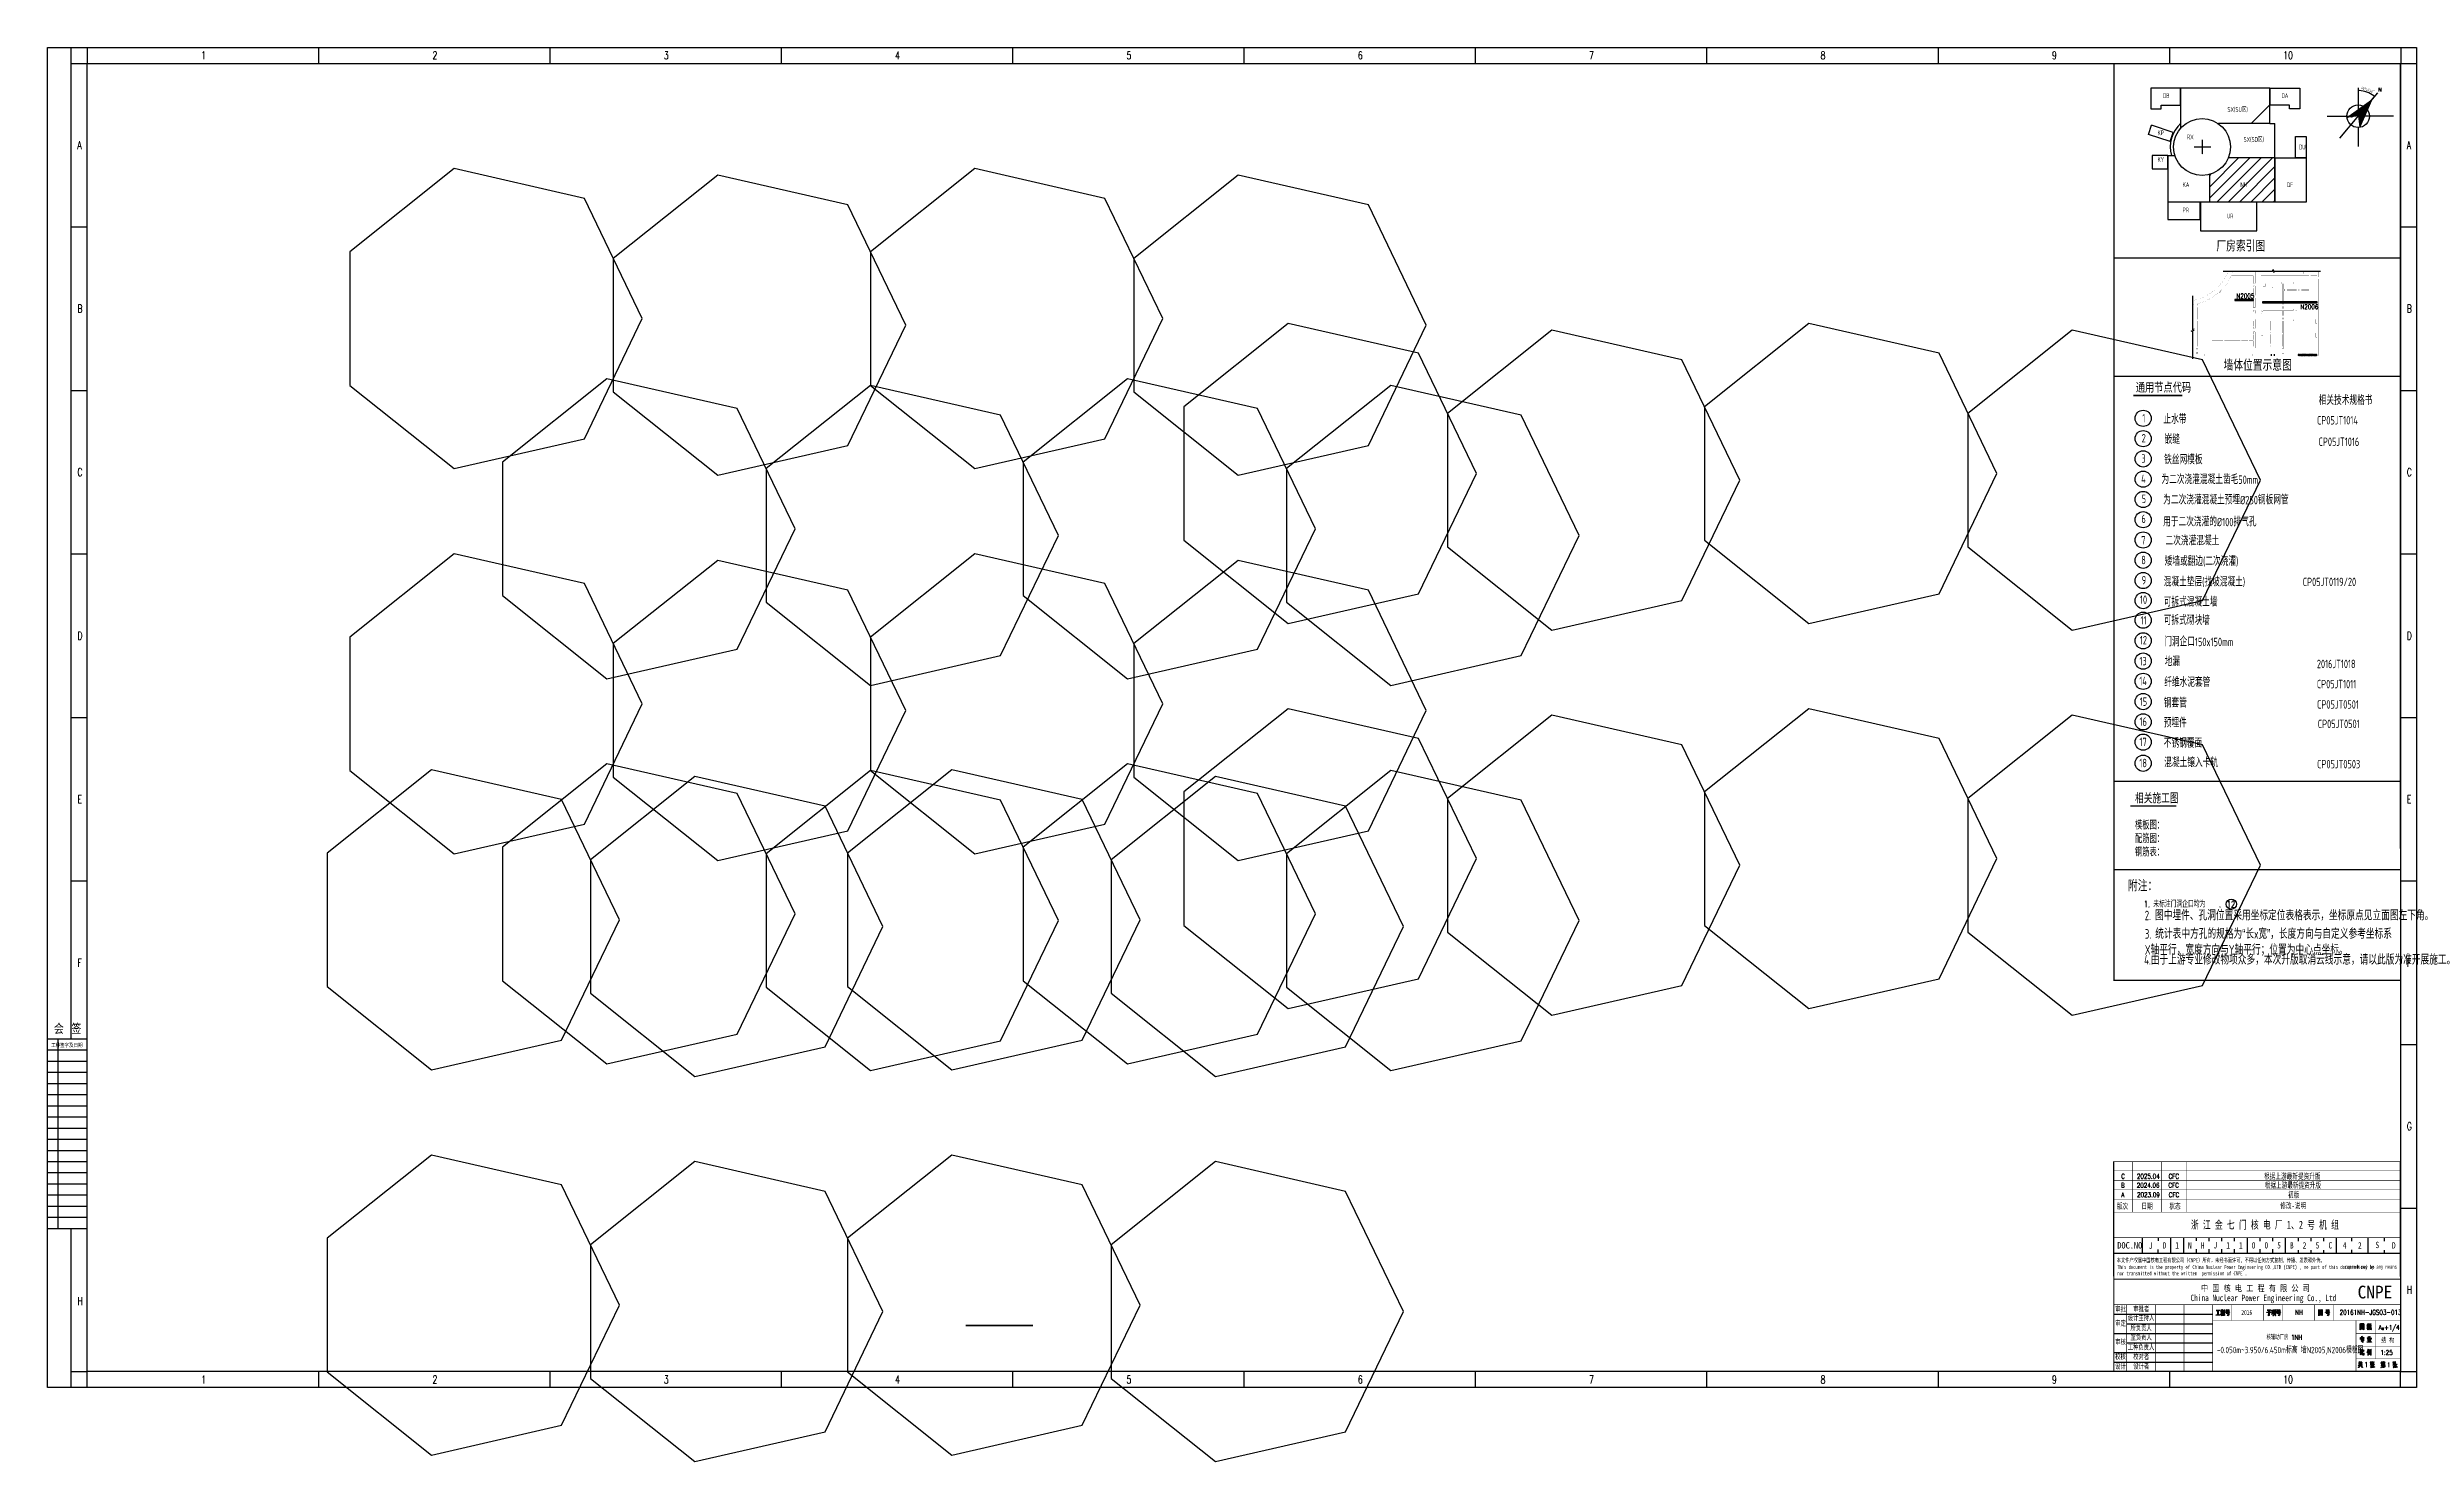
# Model space of a CAD drawing. Extents: x -383207 to 558143, y -95136 to 11777.
# Drawn here: x 415663 to 452838, y -95136 to -72949 of the extents above; entities that cross this region are included whole.
import ezdxf
from ezdxf.enums import TextEntityAlignment as Align

# ---------------------------------------------------------------- set-up
doc = ezdxf.new("R2010")
doc.units = 0
doc.linetypes.add('CENTER', pattern=[50.8, 31.75, -6.35, 6.35, -6.35])
doc.linetypes.add('CONTINOUS', pattern=[0])
doc.layers.get('0').update_dxf_attribs({"linetype": 'CONTINUOUS'})
for name, color, linetype in [('1', 7, 'CONTINUOUS'), ('BORDER', 7, 'CONTINUOUS'), ('B版云线202106', 2, 'CONTINUOUS'), ('C77(文本)', 7, 'CONTINUOUS'), ('DIM', 3, 'CONTINUOUS'), ('NHFVVP_CenterLine', 4, 'CONTINUOUS'), ('NHJTTK', 7, 'CONTINUOUS'), ('PUB_TEXT', 7, 'CONTINUOUS'), ('TEXT', 4, 'CONTINUOUS'), ('THIN', 3, 'CONTINUOUS'), ('TK', 4, 'CONTINUOUS'), ('wall', 7, 'CONTINUOUS'), ('中心线', 2, 'CENTER'), ('图框', 4, 'CONTINOUS'), ('文字', 4, 'CONTINUOUS'), ('缩略图', 4, 'CONTINUOUS')]:
    doc.layers.add(name, color=color, linetype=linetype)
doc.styles.add('ACP1000普通样式', font='tssdeng.shx', dxfattribs={"width": 0.7, "bigfont": 'tssdchn.shx'})
doc.styles.add('CHINESE-3', font='romand.shx', dxfattribs={"width": 0.8, "bigfont": 'ochinese.shx'})
doc.styles.add('HZ', font='TXT.shx', dxfattribs={"width": 0.7, "bigfont": 'hz.shx'})
doc.styles.add('RH', font='romans.shx', dxfattribs={"width": 0.7, "bigfont": 'hz.shx'})
doc.styles.add('romand', font='romand.shx', dxfattribs={"width": 0.7, "height": 200, "bigfont": 'OCHINESE.shx'})
doc.styles.add('ROMANT', font='ROMANT.shx', dxfattribs={"width": 0.618, "height": 450, "bigfont": 'ochinese.shx'})
doc.styles.add('S1', font='tssdeng.shx', dxfattribs={"width": 0.7, "bigfont": 'tssdchn.shx'})
doc.styles.add('TSSD_Dimension', font='Tssdeng.shx', dxfattribs={"width": 0.7, "bigfont": 'tssdchn.shx'})
doc.styles.add('TSSD_Label', font='tssdeng.shx', dxfattribs={"width": 0.7, "bigfont": 'hztxt.shx'})
doc.styles.add('宋体', font='', dxfattribs={"width": 0.7})
doc.styles.get('宋体').set_extended_font_data('SimSun')

msp = doc.modelspace()

# ---------------------------------------------------------------- texts
at = {"color": 2, "style": '宋体', "width": 0.7}
msp.add_text('浙 江 金 七 门 核 电 厂 1、2 号 机 组', height=125.006, dxfattribs=at).set_placement((449297.5, -91482.9))
at = {"color": 2, "linetype": 'Continuous', "attachment_point": 5, "style": '宋体'}
for s, width, insert, char_height in [('J', 144.377, (448663.8, -91747.6), 100), ('D', 169.011, (448883.1, -91743.7), 100), ('1', 169.011, (449079.7, -91743.2), 100), ('N', 169.011, (449279.7, -91743.2), 100), ('H', 2500.122, (449479.7, -91743.2), 100), ('J', 169.011, (449679.7, -91743.2), 100), ('1', 169.011, (449879.8, -91743.2), 100), ('1', 169.011, (450079.8, -91743.2), 100), ('0', 169.011, (450279.8, -91743.2), 100), ('B', 169.011, (450879.8, -91743.2), 100), ('2', 169.011, (451079.8, -91743.2), 100), ('5', 169.011, (451282.6, -91743.2), 100), ('C', 169.011, (451485.1, -91743.2), 100), ('4', 169.011, (451710.2, -91743.2), 100), ('2', 169.011, (451947.7, -91743.2), 100), ('S', 169.011, (452220.8, -91737.9), 100), ('D', 169.011, (452479.9, -91743.2), 100), ('2016', 432.741, (450173, -92796.9), 75)]:
    msp.add_mtext_dynamic_manual_height_columns(s, width=width, gutter_width=25, heights=[0], dxfattribs=dict(at, insert=insert, char_height=char_height))
at = {"color": 1, "linetype": 'Continuous', "char_height": 100, "attachment_point": 5, "style": '宋体'}
for s, insert in [('0', (450479.8, -91743.2)), ('5', (450679.8, -91743.2))]:
    msp.add_mtext_dynamic_manual_height_columns(s, width=100.005, gutter_width=1, heights=[0], dxfattribs=dict(at, insert=insert))
at = {"color": 2, "char_height": 85.004, "attachment_point": 1, "style": '宋体'}
for s, width, heights, insert in [('\\pi20.00656;审批', 200.01, [111], (448087.9, -92699)), ('\\pi21.16356;审定', 200.01, [0], (448087.9, -92921.3)), ('\\pi7.51818;设计主持人', 429.904, [0], (448299.2, -92834.4)), ('\\pi92.97107;审批者', 429.904, [0], (448299.2, -92696.2)), ('\\pi20.83299;审核', 200.01, [0], (448087.9, -93214.1)), ('\\pi7.3529;工种负责人', 429.904, [0], (448299.2, -93295.2)), ('\\pi49.17027;所负责人', 429.904, [0], (448299.2, -92994.4)), ('\\pi49.83141;室负责人', 429.904, [0], (448299.2, -93140.3)), ('\\pi19.67598;校核', 200.01, [0], (448087.9, -93442.3)), ('\\pi19.5107;设计', 200.01, [0], (448087.9, -93594.9)), ('\\pi91.81407;校对者', 429.904, [110.5], (448299.2, -93444.8)), ('\\pi92.30992;设计者', 429.904, [110.5], (448299.2, -93594.9))]:
    msp.add_mtext_dynamic_manual_height_columns(s, width=width, gutter_width=25, heights=heights, dxfattribs=dict(at, insert=insert))
at = {"layer": '1', "color": 6, "style": '宋体', "width": 0.7}
msp.add_text('根据上游最新提资升版', height=90, dxfattribs=at).set_placement((450446.4, -90702.4))
at = {"layer": '1', "color": 2, "style": '宋体'}
for s, height, width, p in [('版次', 90, 0.7, (448133.8, -91171.7)), ('日期 ', 90, 0.7, (448520.1, -91171.7)), ('状态', 90, 0.7, (448959.5, -91171.7)), ('根据上游最新提资升版', 90, 0.7, (450455.6, -90843.1)), ('修改-说明', 90, 0.7, (450698.6, -91164.3)), ('初版', 90, 0.7, (450819.7, -90993.1)), ('DOC.NO', 100, 0.8, (448141.5, -91793.1)), ('China Nuclear Power Engineering Co., Ltd', 100.005, 0.7, (449291.6, -92617.9)), ('中 国 核 电 工 程 有 限 公 司', 100.005, 0.8, (449454.8, -92465.2))]:
    msp.add_text(s, height=height, dxfattribs=dict(at, width=width)).set_placement(p)
at = {"layer": '1', "color": 2, "ltscale": 0.8, "style": '宋体', "width": 0.7}
for s, height, p in [('本文件产权属中国核电工程有限公司（CNPE）所有，未经书面许可，不得以任何方式复制、传播、发表和外传。', 67.503, (448132.9, -92009.5)), ('This document is the property of China Nuclear Power Engineering CO.,LTD (CNPE) , no part of this document may be', 62.5031, (448140.8, -92114.3)), ('nor transmitted without the written  permission of CNPE .', 62.503, (448143.2, -92213.8)), ('reproduced by any means , ', 62.503, (451707.1, -92109.3))]:
    msp.add_text(s, height=height, dxfattribs=at).set_placement(p)
at = {"layer": 'C77(文本)', "color": 0, "style": 'S1', "width": 0.7}
msp.add_text('墙体位置示意图', height=175, dxfattribs=at).set_placement((449808.2, -78074.3), align=Align.BOTTOM_LEFT)
at = {"layer": 'C77(文本)', "style": 'S1', "width": 0.7}
for s, height, p in [('通用节点代码', 159, (448431.6, -78365)), ('相关施工图', 150, (448419.9, -84807.8)), ('附注：', 175, (448308.9, -86187.9))]:
    msp.add_text(s, height=height, dxfattribs=at).set_placement(p)
at = {"layer": 'C77(文本)', "color": 4, "style": 'S1', "width": 0.7}
for s, height, p in [('相关技术规格书', 132.5, (451301.4, -78555.2)), ('1', 132.5, (448534.6, -78831.1)), ('止水带', 132.5, (448865.4, -78853.9)), ('CP05JT1014', 132.5, (451275.4, -78865.3)), ('2', 132.5, (448524.1, -79146.2)), ('嵌缝', 132.5, (448883.4, -79168)), ('CP05JT1016', 132.5, (451299.9, -79201.8)), ('3', 132.5, (448520.2, -79464.4)), ('铁丝网模板', 132.5, (448876.5, -79487.4)), ('4', 132.5, (448515.7, -79782.9)), (' 为二次浇灌混凝土凿毛50mm', 132.5, (448774.1, -79797.2)), ('6', 132.5, (448519.5, -80410.4)), ('5', 132.5, (448523.8, -80097.5)), ('为二次浇灌混凝土预埋%%C250钢板网管', 132.5, (448862.3, -80116.9)), ('7', 132.5, (448517.8, -80747.9)), ('用于二次浇灌的%%c100排气孔', 132.5, (448861.2, -80461.4)), ('二次浇灌混凝土', 132.5, (448897.9, -80758.9)), ('8', 132.5, (448517.7, -81057.2)), ('矮墙或翻边(二次浇灌)', 132.5, (448884.4, -81080.6)), ('9', 132.5, (448524.5, -81372.1)), ('混凝土垫层(找坡混凝土)', 132.5, (448870.8, -81403.6)), ('CP05JT0119/20', 132.5, (451052.2, -81401)), ('10', 132.5, (448497.1, -81679.3)), ('可拆式混凝土墙', 132.5, (448870.8, -81719.1)), ('11', 132.5, (448506.9, -82003.3)), ('可拆式砌块墙', 132.5, (448870.8, -82006.3)), ('13', 132.5, (448489, -82643)), ('12', 132.5, (448495.3, -82315.2)), ('门洞企口150x150mm', 132.5, (448877.6, -82342.7)), ('地漏', 132.5, (448884.4, -82654.3)), ('14', 132.5, (448487.4, -82955.5)), ('纤维水泥套管', 132.5, (448877.6, -82978.7)), ('2016JT1018', 132.5, (451272.9, -82688)), ('CP05JT1011', 132.5, (451272.9, -83003.6)), ('15', 132.5, (448492.9, -83279.2)), ('钢套管', 132.5, (448870.8, -83303)), ('CP05JT0501', 132.5, (451275.8, -83322.8)), ('16', 132.5, (448490.2, -83593.1)), ('预埋件', 132.5, (448870.8, -83615.7)), ('CP05JT0501', 132.5, (451287.9, -83628.7)), ('17', 132.5, (448490.2, -83910.9)), ('不锈钢覆面', 132.5, (448870.8, -83933.4)), ('18', 132.5, (448487.5, -84242.3)), ('混凝土镶入卡轨', 132.5, (448877.6, -84239.5)), ('CP05JT0503', 132.5, (451277.5, -84259.1)), ('模板图：', 125, (448419.7, -85217.6)), ('钢筋表：', 125, (448419.7, -85639.9)), ('配筋图：', 125, (448419.7, -85428.7))]:
    msp.add_text(s, height=height, dxfattribs=at).set_placement(p)
at = {"layer": 'PUB_TEXT', "color": 2, "style": '宋体'}
msp.add_text('CNPE', height=200.01, dxfattribs=at).set_placement((451911.9, -92575.9))
at = {"layer": 'TEXT', "color": 6, "style": 'RH', "width": 0.7}
for s, p in [('N2005', (450011.7, -76885.6)), ('N2006', (451015.4, -77056.3))]:
    msp.add_text(s, height=75, dxfattribs=at).set_placement(p)
at = {"layer": 'TEXT', "color": 1, "style": 'ACP1000普通样式', "width": 0.7}
for s, p in [('2. 图中埋件、孔洞位置采用坐标定位表格表示，坐标原点见立面图左下角。', (448571.9, -86687.5)), ('4.由于上游专业修改物项众多，本次升版取消云线示意，请以此版为准开展施工。', (448562.9, -87382.7))]:
    msp.add_text(s, height=150, dxfattribs=at).set_placement(p, align=Align.BOTTOM_LEFT)
at = {"layer": 'TEXT', "color": 1, "insert": (448573.3, -86782.2), "char_height": 150, "attachment_point": 1, "style": 'ACP1000普通样式'}
msp.add_mtext_dynamic_manual_height_columns('3. 统计表中方孔的规格为“长x宽”，长度方向与自定义参考坐标系X轴平行，宽度方向与Y轴平行；位置为中心点坐标。', width=3911.658, gutter_width=1000, heights=[482.1], dxfattribs=at)
at = {"layer": 'TK', "color": 6, "style": 'romand', "width": 0.7}
for s, p in [('C', (448202.2, -90697.2)), ('2025.04', (448449.4, -90697.2)), ('CFC', (448946, -90697.2))]:
    msp.add_text(s, height=75, dxfattribs=at).set_placement(p)
at = {"layer": 'TK', "color": 2}
for s, style, width, p in [('B', 'romand', 0.7, (448199.2, -90838)), ('A', 'romand', 0.7, (448204.2, -90988)), ('2024.06', 'romand', 0.7, (448446.5, -90838)), ('2023.09', 'romand', 0.7, (448451.4, -90988)), ('CFC', 'romand', 0.7, (448943.1, -90838)), ('CFC', 'romand', 0.7, (448948, -90988)), ('NH', 'romand', 0.7, (450932.1, -92831.9)), ('结 构', 'CHINESE-3', 0.8, (452284.2, -93273.9))]:
    msp.add_text(s, height=75, dxfattribs=dict(at, style=style, width=width)).set_placement(p)
at = {"layer": 'TK', "color": 1, "width": 0.7}
for s, height, style, p in [('20161NH-JGS03-013', 75.004, 'romand', (451630.4, -92831.3)), ('核辅助厂房 1NH ', 75, 'RH', (450483.8, -93222.9)), ('A  ', 75, 'romand', (452244, -93069.8)), ('0', 33.3, 'romand', (452300.2, -93069.8)), ('+1/4', 75, 'romand', (452329.4, -93069)), ('-0.050m~3.950/6.450m标高 墙N2005,N2006模板图', 100.005, 'TSSD_Dimension', (449704.5, -93435.1)), ('1:25', 75, 'romand', (452270.4, -93462.2))]:
    msp.add_text(s, height=height, dxfattribs=dict(at, style=style)).set_placement(p)
at = {"layer": 'TK', "color": 4, "style": 'romand', "width": 0.7}
for p in [(452019.3, -93652.1), (452373.7, -93655)]:
    msp.add_text('1', height=75, dxfattribs=at).set_placement(p)
at = {"layer": '图框', "color": 6, "style": 'RH', "width": 0.7}
for s, p in [('1. 未标注门洞企口均为    .', (448559.6, -86439.9)), ('12', (449863.1, -86440.8))]:
    msp.add_text(s, height=100, dxfattribs=at).set_placement(p)

# ---------------------------------------------------------------- blocks, each defined once
blk = doc.blocks.new('tk1')
at = {"color": 0}
for p, q in [((46134, -557127), (45509, -557127)), ((45676, -560102), (45676, -557127)), ((46134, -557302), (45509, -557302)), ((46134, -557477), (45509, -557477)), ((46134, -557652), (45509, -557652)), ((46134, -557827), (45509, -557827)), ((46134, -558002), (45509, -558002)), ((46134, -558177), (45509, -558177)), ((46134, -558352), (45509, -558352)), ((46134, -558527), (45509, -558527)), ((46134, -558702), (45509, -558702)), ((46134, -558877), (45509, -558877)), ((46134, -559052), (45509, -559052)), ((46134, -559227), (45509, -559227)), ((46134, -559402), (45509, -559402)), ((46134, -559577), (45509, -559577)), ((46134, -559752), (45509, -559752)), ((46134, -559927), (45509, -559927)), ((46134, -560102), (45509, -560102))]:
    blk.add_line(p, q, dxfattribs=at)
at = {"color": 4, "flags": 128}
for points in [[(45509, -562593), (45509, -541568)], [(45509, -541568), (82684, -541568)], [(46134, -541568), (46134, -541818)], [(49764, -541568), (49764, -541818)], [(53394, -541568), (53394, -541818)], [(57024, -541568), (57024, -541818)], [(60654, -541568), (60654, -541818)], [(64284, -541568), (64284, -541818)], [(67914, -541568), (67914, -541818)], [(71544, -541568), (71544, -541818)], [(75174, -541568), (75174, -541818)], [(78804, -541568), (78804, -541818)], [(82434, -541568), (82434, -541818)], [(82684, -541568), (82684, -562593)], [(45884, -541818), (46134, -541818)], [(49764, -562343), (49764, -562593)], [(53394, -562343), (53394, -562593)], [(57024, -562343), (57024, -562593)], [(60654, -562343), (60654, -562593)], [(64284, -562343), (64284, -562593)], [(67914, -562343), (67914, -562593)], [(71544, -562343), (71544, -562593)], [(75174, -562343), (75174, -562593)], [(78804, -562343), (78804, -562593)], [(82684, -562593), (45509, -562593)]]:
    blk.add_lwpolyline(points, dxfattribs=at)
at = {"color": 4}
blk.add_lwpolyline([(45884, -557127), (45884, -541568)], dxfattribs=at)
at = {"flags": 128}
for points in [[(45884, -541818), (46134, -541818)], [(82434, -541818), (82684, -541818)], [(45884, -544383), (46134, -544383)], [(82434, -544383), (82684, -544383)], [(45884, -546949), (46134, -546949)], [(82434, -546949), (82684, -546949)], [(45884, -549515), (46134, -549515)], [(82434, -549515), (82684, -549515)], [(45884, -552080), (46134, -552080)], [(82434, -552080), (82684, -552080)], [(45884, -554646), (46134, -554646)], [(82434, -554646), (82684, -554646)], [(82434, -557211), (82684, -557211)], [(82434, -559777), (82684, -559777)], [(45884, -562343), (46134, -562343)], [(46134, -562593), (46134, -562343)], [(82432, -562593), (82432, -562343)], [(82434, -562343), (82684, -562343)]]:
    blk.add_lwpolyline(points, dxfattribs=at)
blk.add_lwpolyline([(46134, -541818), (82432, -541818), (82432, -562343), (46134, -562343)], close=True)
blk.add_lwpolyline([(45884, -562593), (45884, -560102)])
at = {"layer": 'C77(文本)', "color": 4}
for p in [(77932, -541818), (82432, -554137)]:
    blk.add_line(p, (82432, -541818), dxfattribs=at)
at = {"color": 0, "style": 'HZ', "width": 0.7}
for s, p in [('1', (47922, -541755)), ('2', (51552, -541755)), ('3', (55182, -541755)), ('4', (58812, -541755)), ('5', (62442, -541755)), ('6', (66072, -541755)), ('7', (69702, -541755)), ('8', (73332, -541755)), ('9', (76962, -541755)), ('10', (80592, -541755)), ('A', (45980, -543163)), ('A', (82530, -543163)), ('B', (45980, -545729)), ('B', (82530, -545729)), ('C', (45980, -548294)), ('C', (82530, -548294)), ('D', (45980, -550860)), ('D', (82530, -550860)), ('E', (45980, -553426)), ('E', (82530, -553426)), ('F', (45980, -555991)), ('F', (82530, -555991)), ('G', (82530, -558557)), ('H', (45980, -561299)), ('H', (82530, -561123)), ('1', (47922, -562530)), ('2', (51552, -562530)), ('3', (55182, -562530)), ('4', (58812, -562530)), ('5', (62442, -562530)), ('6', (66072, -562530)), ('7', (69702, -562530)), ('8', (73332, -562530)), ('9', (76962, -562530)), ('10', (80592, -562530))]:
    blk.add_text(s, height=125, dxfattribs=at).set_placement(p)
at = {"color": 0, "style": 'HZ', "width": 0.9}
blk.add_text('会 签  ', height=150, dxfattribs=at).set_placement((45947, -557047), align=Align.CENTER)
at = {"layer": '图框', "color": 3, "style": 'HZ', "width": 0.9}
blk.add_text('工种签字及日期', height=60, dxfattribs=at).set_placement((45814, -557256), align=Align.CENTER)
blk = doc.blocks.new('slt')
at = {"layer": 'wall'}
h = blk.add_hatch(dxfattribs=at)
h.set_pattern_fill('JIS_STN_1E', color=6, scale=6.48, style=0)
h.set_pattern_definition([(45, (83181.353, -251063.5346), (-4.582052, 4.582052), []), (45, (83185.921, -251063.5346), (-4.582052, 4.582052), [6.48, -3.24])])
h.paths.add_polyline_path([(60981, -243685), (60689, -243685), (60689, -243711), (60981, -243711)])
for p, q in [((60261, -243685), (60261, -243711)), ((60310, -243685), (60310, -243711))]:
    blk.add_line(p, q, dxfattribs=at)
at = {"layer": 'wall', "const_width": 0.972}
for points in [[(59032, -242844, 0.25589), (59593, -242382)], [(59333, -242798, 0.045893), (59453, -242706)], [(59463, -242697, 0.019791), (59508, -242650)], [(59526, -242628, 0.022164), (59570, -242570, 0.022164)], [(59577, -242560, 0.036163), (59636, -242457)], [(59651, -242424, 0.013804), (59668, -242382)], [(59032, -242914, 0.009987), (59064, -242908)], [(59113, -242896, 0.064129), (59307, -242814)]]:
    blk.add_lwpolyline(points, format="xyb", dxfattribs=at)
for points in [[(59453, -242726), (59453, -242706)], [(59508, -242726), (59453, -242726)], [(59463, -242716), (59463, -242697)], [(59508, -242716), (59463, -242716)], [(59508, -242716), (59508, -242650)], [(59508, -243017), (59508, -242726)], [(59526, -242628), (59576, -242628)], [(59527, -242654), (59675, -242654)], [(59527, -242654), (59527, -243017)], [(59576, -242570), (59570, -242570)], [(59576, -242628), (59576, -242570)], [(59586, -242560), (59577, -242560)], [(59586, -242628), (59586, -242560)], [(59586, -242628), (59986, -242628)], [(59986, -242457), (59636, -242457)], [(59992, -242424), (59651, -242424)], [(59675, -243017), (59675, -242654)], [(59694, -242654), (59986, -242654)], [(59694, -242654), (59694, -242826)], [(59986, -242580), (59986, -242457)], [(59986, -242580), (60007, -242580)], [(59986, -242628), (59986, -242612)], [(59986, -242612), (60007, -242612)], [(59986, -242768), (59986, -242654)], [(59992, -242424), (59992, -242382)], [(60012, -242424), (60012, -242382)], [(60018, -242424), (60012, -242424)], [(60013, -242457), (60012, -242457)], [(60012, -242575), (60012, -242457)], [(60012, -242763), (60012, -242617)], [(60018, -242452), (60018, -242424)], [(60109, -242424), (60103, -242424)], [(60103, -242452), (60103, -242424)], [(60857, -242457), (60107, -242457)], [(60109, -242424), (60109, -242382)], [(60367, -242554), (60109, -242554)], [(60109, -242554), (60109, -242909)], [(60128, -242424), (60128, -242382)], [(60751, -242424), (60128, -242424)], [(60174, -242580), (60135, -242580)], [(60135, -242580), (60135, -242619)], [(60174, -242580), (60174, -242619), (60135, -242619)], [(60184, -242580), (60184, -242628), (60135, -242628)], [(60135, -242628), (60135, -242862)], [(60277, -242580), (60184, -242580)], [(60277, -242580), (60277, -242596)], [(60277, -242596), (60294, -242596)], [(60277, -242645), (60294, -242645)], [(60277, -242645), (60277, -242862)], [(60371, -242580), (60294, -242580)], [(60294, -242580), (60294, -242596)], [(60294, -242645), (60294, -242862)], [(60371, -242580), (60371, -242559)], [(60420, -242580), (60420, -242559)], [(60436, -242580), (60420, -242580)], [(60610, -242554), (60425, -242554)], [(60436, -242580), (60436, -242862)], [(60462, -242671), (60462, -242580)], [(60614, -242580), (60462, -242580)], [(60462, -242671), (60478, -242671)], [(60462, -242862), (60462, -242687)], [(60462, -242687), (60478, -242687)], [(60478, -242687), (60478, -242671)], [(60511, -242671), (60663, -242671)], [(60511, -242687), (60511, -242671)], [(60511, -242687), (60663, -242687)], [(60614, -242580), (60614, -242559)], [(60647, -242580), (60647, -242559)], [(60663, -242580), (60647, -242580)], [(60804, -242554), (60652, -242554)], [(60663, -242671), (60663, -242580)], [(60663, -242862), (60663, -242687)], [(60689, -242671), (60689, -242580)], [(60809, -242580), (60689, -242580)], [(60689, -242671), (60705, -242671)], [(60689, -242862), (60689, -242687)], [(60689, -242687), (60705, -242687)], [(60705, -242687), (60705, -242671)], [(60738, -242671), (60857, -242671)], [(60738, -242687), (60738, -242671)], [(60738, -242687), (60857, -242687)], [(60751, -242424), (60751, -242382)], [(60776, -242424), (60776, -242382)], [(60981, -242424), (60776, -242424)], [(60809, -242580), (60809, -242559)], [(60841, -242580), (60841, -242559)], [(60857, -242580), (60841, -242580)], [(60857, -242554), (60846, -242554)], [(60857, -242473), (60857, -242457)], [(60857, -242473), (60883, -242473)], [(60857, -242554), (60857, -242505)], [(60857, -242505), (60883, -242505)], [(60857, -242671), (60857, -242580)], [(60857, -242862), (60857, -242687)], [(60981, -242457), (60883, -242457)], [(60883, -242473), (60883, -242457)], [(60883, -242554), (60883, -242505)], [(60895, -242554), (60883, -242554)], [(60900, -242580), (60883, -242580)], [(60883, -242862), (60883, -242580)], [(60900, -242580), (60900, -242559)], [(60900, -242580), (60900, -242559)], [(60932, -242580), (60932, -242559)], [(60932, -242580), (60932, -242559)], [(60981, -242580), (60932, -242580)], [(60981, -242554), (60937, -242554)], [(60981, -242424), (60981, -242382)], [(60981, -242473), (60981, -242457)], [(60981, -242473), (61006, -242473)], [(60981, -242554), (60981, -242505)], [(60981, -242505), (61006, -242505)], [(60981, -242862), (60981, -242580)], [(61006, -242424), (61006, -242382)], [(61006, -242473), (61006, -242424)], [(61006, -243711), (61006, -242505)], [(59064, -242993), (59032, -242993)], [(59064, -243025), (59032, -243025)], [(59064, -242918), (59064, -242908)], [(59064, -242918), (59113, -242918)], [(59064, -242993), (59064, -242951)], [(59064, -242951), (59113, -242951)], [(59064, -243288), (59064, -243025)], [(59113, -242918), (59113, -242896)], [(59113, -243140), (59113, -242951)], [(59307, -243092), (59307, -242814)], [(59307, -243092), (59328, -243092)], [(59307, -243140), (59307, -243124)], [(59307, -243124), (59328, -243124)], [(59333, -242798), (59333, -243017)], [(59333, -243017), (59349, -243017)], [(59333, -243043), (59344, -243043)], [(59333, -243043), (59333, -243087)], [(59349, -243017), (59349, -243038)], [(59382, -243017), (59508, -243017)], [(59382, -243017), (59382, -243038)], [(59386, -243043), (59508, -243043)], [(59508, -243092), (59508, -243043)], [(59523, -243092), (59508, -243092)], [(59508, -243140), (59508, -243124)], [(59523, -243124), (59508, -243124)], [(59527, -243017), (59626, -243017)], [(59527, -243043), (59621, -243043)], [(59527, -243043), (59527, -243087)], [(59626, -243017), (59626, -243038)], [(59659, -243017), (59675, -243017)], [(59659, -243017), (59659, -243038)], [(59664, -243043), (60012, -243043)], [(59694, -242826), (59986, -242826)], [(59694, -242846), (59694, -243017)], [(59694, -242846), (59986, -242846)], [(59694, -243017), (59986, -243017)], [(59986, -242768), (60007, -242768)], [(59986, -242826), (59986, -242800)], [(59986, -242800), (60007, -242800)], [(59986, -242959), (59986, -242846)], [(59986, -242959), (60007, -242959)], [(59986, -243017), (59986, -242991)], [(59986, -242991), (60007, -242991)], [(60012, -242954), (60012, -242805)], [(60012, -243043), (60012, -242996)], [(60109, -242951), (60109, -243006)], [(60109, -243048), (60109, -243301)], [(60135, -242914), (60114, -242914)], [(60135, -242946), (60114, -242946)], [(60135, -243011), (60114, -243011)], [(60135, -243043), (60114, -243043)], [(60277, -242862), (60135, -242862)], [(60436, -242888), (60135, -242888)], [(60135, -242888), (60135, -242914)], [(60135, -242946), (60135, -242972)], [(60135, -242972), (60436, -242972)], [(60135, -242995), (60135, -243011)], [(60135, -242995), (60436, -242995)], [(60135, -243043), (60135, -243140)], [(60436, -242862), (60294, -242862)], [(60436, -242888), (60436, -242899)], [(60436, -242941), (60436, -242972)], [(60436, -242995), (60436, -243077)], [(60436, -243119), (60436, -243140)], [(60462, -242904), (60441, -242904)], [(60462, -242936), (60441, -242936)], [(60462, -243082), (60441, -243082)], [(60462, -243114), (60441, -243114)], [(60663, -242862), (60462, -242862)], [(60462, -242904), (60462, -242888)], [(60663, -242888), (60462, -242888)], [(60462, -242972), (60462, -242936)], [(60462, -242972), (60610, -242972)], [(60462, -243082), (60462, -242995)], [(60462, -242995), (60614, -242995)], [(60462, -243114), (60462, -243140)], [(60614, -242995), (60614, -242977)], [(60647, -242995), (60647, -242977)], [(60647, -242995), (60663, -242995)], [(60652, -242972), (60663, -242972)], [(60663, -242972), (60663, -242888)], [(60663, -243140), (60663, -242995)], [(60857, -242862), (60689, -242862)], [(60689, -243685), (60689, -242888)], [(60981, -242888), (60689, -242888)], [(60981, -242862), (60883, -242862)], [(60981, -243140), (60981, -242888)], [(59064, -243288), (59032, -243288)], [(59064, -243321), (59032, -243321)], [(59064, -243545), (59064, -243321)], [(59113, -243140), (59307, -243140)], [(59113, -243166), (59307, -243166)], [(59113, -243561), (59113, -243166)], [(59307, -243562), (59307, -243166)], [(59333, -243129), (59333, -243140)], [(59333, -243140), (59508, -243140)], [(59333, -243166), (59898, -243166)], [(59333, -243166), (59333, -243458)], [(59333, -243458), (59898, -243458)], [(59333, -243477), (59333, -243562)], [(59333, -243477), (59508, -243477)], [(59508, -243562), (59508, -243477)], [(59527, -243129), (59527, -243140)], [(59527, -243140), (60012, -243140)], [(59527, -243477), (59780, -243477)], [(59527, -243477), (59527, -243562)], [(59780, -243477), (59780, -243490)], [(59780, -243490), (59791, -243490)], [(59796, -243477), (59898, -243477)], [(59796, -243485), (59796, -243477)], [(59898, -243166), (59898, -243458)], [(59898, -243490), (59898, -243477)], [(59898, -243490), (59915, -243490)], [(59915, -243166), (59986, -243166)], [(59915, -243244), (59915, -243166)], [(59915, -243244), (59986, -243244)], [(59915, -243370), (59915, -243254)], [(59915, -243254), (59986, -243254)], [(59915, -243370), (59986, -243370)], [(59915, -243458), (59915, -243380)], [(59915, -243380), (59986, -243380)], [(59915, -243458), (59986, -243458)], [(59915, -243490), (59915, -243477)], [(59915, -243477), (59986, -243477)], [(59986, -243244), (59986, -243166)], [(59986, -243286), (59986, -243254)], [(59986, -243370), (59986, -243335)], [(59986, -243458), (59986, -243380)], [(59986, -243477), (59986, -243562)], [(60012, -243281), (60012, -243140)], [(60012, -243587), (60012, -243340)], [(60109, -243343), (60109, -243388)], [(60109, -243430), (60109, -243587)], [(60135, -243306), (60114, -243306)], [(60135, -243338), (60114, -243338)], [(60135, -243393), (60114, -243393)], [(60135, -243425), (60114, -243425)], [(60135, -243140), (60436, -243140)], [(60135, -243166), (60239, -243166)], [(60135, -243166), (60135, -243306)], [(60135, -243338), (60135, -243354)], [(60135, -243354), (60239, -243354)], [(60135, -243374), (60239, -243374)], [(60135, -243374), (60135, -243393)], [(60135, -243425), (60135, -243562)], [(60239, -243166), (60239, -243312)], [(60239, -243312), (60258, -243312)], [(60239, -243344), (60239, -243354)], [(60239, -243344), (60258, -243344)], [(60239, -243374), (60239, -243519)], [(60258, -243312), (60258, -243166)], [(60258, -243166), (60436, -243166)], [(60258, -243354), (60258, -243344)], [(60258, -243354), (60436, -243354)], [(60258, -243519), (60258, -243374)], [(60258, -243374), (60436, -243374)], [(60436, -243166), (60436, -243354)], [(60436, -243374), (60436, -243562)], [(60462, -243140), (60610, -243140)], [(60462, -243604), (60462, -243166)], [(60462, -243166), (60614, -243166)], [(60614, -243166), (60614, -243145)], [(60647, -243166), (60647, -243145)], [(60647, -243166), (60663, -243166)], [(60652, -243140), (60663, -243140)], [(60663, -243685), (60663, -243166)], [(60981, -243205), (60964, -243205), (60964, -243140), (60981, -243140)], [(60981, -243419), (60964, -243419), (60964, -243354), (60981, -243354)], [(60981, -243354), (60981, -243205)], [(60981, -243685), (60981, -243419)], [(59064, -243545), (59032, -243545)], [(59087, -243587), (59032, -243587)], [(59087, -243685), (59032, -243685)], [(59163, -243711), (59032, -243711)], [(59087, -243587), (59087, -243612)], [(59113, -243612), (59087, -243612)], [(59113, -243660), (59087, -243660)], [(59087, -243660), (59087, -243685)], [(59113, -243562), (59307, -243562)], [(59113, -243587), (59344, -243587)], [(59113, -243587), (59113, -243587)], [(59113, -243612), (59113, -243587)], [(59113, -243685), (59113, -243660)], [(59158, -243685), (59113, -243685)], [(59163, -243690), (59163, -243711)], [(59212, -243690), (59212, -243711)], [(59333, -243711), (59212, -243711)], [(59333, -243685), (59216, -243685)], [(59333, -243562), (59349, -243562)], [(59333, -243685), (59333, -243711)], [(59349, -243562), (59349, -243583)], [(59382, -243562), (59508, -243562)], [(59382, -243562), (59382, -243583)], [(59386, -243587), (59804, -243587)], [(59863, -243685), (59430, -243685)], [(59430, -243685), (59430, -243711)], [(59868, -243711), (59430, -243711)], [(59527, -243562), (59780, -243562)], [(59780, -243523), (59780, -243562)], [(59780, -243523), (59791, -243523)], [(59796, -243562), (59796, -243528)], [(59796, -243562), (59809, -243562)], [(59809, -243562), (59809, -243583)], [(59842, -243562), (59898, -243562)], [(59842, -243562), (59842, -243583)], [(59847, -243587), (60012, -243587)], [(59868, -243690), (59868, -243711)], [(59898, -243562), (59898, -243523)], [(59898, -243523), (59915, -243523)], [(59915, -243562), (59915, -243523)], [(59915, -243562), (59986, -243562)], [(59965, -243690), (59965, -243711)], [(60261, -243711), (59965, -243711)], [(60261, -243685), (59970, -243685)], [(60109, -243587), (60436, -243587)], [(60135, -243562), (60239, -243562)], [(60239, -243519), (60258, -243519)], [(60239, -243552), (60239, -243562)], [(60239, -243552), (60258, -243552)], [(60258, -243562), (60258, -243552)], [(60258, -243562), (60436, -243562)], [(60261, -243685), (60261, -243711)], [(60436, -243685), (60310, -243685)], [(60310, -243711), (60310, -243685)], [(60490, -243711), (60310, -243711)], [(60436, -243587), (60436, -243604)], [(60436, -243604), (60462, -243604)], [(60436, -243668), (60436, -243685)], [(60436, -243668), (60462, -243668)], [(60462, -243685), (60462, -243668)], [(60495, -243685), (60462, -243685)], [(60495, -243706), (60495, -243685)], [(60663, -243685), (60631, -243685)], [(60631, -243706), (60631, -243685)], [(61006, -243711), (60636, -243711)], [(60981, -243685), (60689, -243685)]]:
    blk.add_lwpolyline(points, dxfattribs=at)
at = {"layer": 'wall', "ltscale": 10, "const_width": 0.972}
for points in [[(60007, -242580), (60007, -242575), (60012, -242575)], [(60007, -242612), (60007, -242617), (60012, -242617)], [(60018, -242452), (60013, -242452), (60013, -242457)], [(60103, -242452), (60107, -242452), (60107, -242457)], [(60371, -242559), (60367, -242559), (60367, -242554)], [(60420, -242559), (60425, -242559), (60425, -242554)], [(60614, -242559), (60610, -242559), (60610, -242554)], [(60647, -242559), (60652, -242559), (60652, -242554)], [(60809, -242559), (60804, -242559), (60804, -242554)], [(60841, -242559), (60846, -242559), (60846, -242554)], [(60900, -242559), (60895, -242559), (60895, -242554)], [(60932, -242559), (60937, -242559), (60937, -242554)], [(59328, -243092), (59328, -243087), (59333, -243087)], [(59328, -243124), (59328, -243129), (59333, -243129)], [(59349, -243038), (59344, -243038), (59344, -243043)], [(59382, -243038), (59386, -243038), (59386, -243043)], [(59523, -243092), (59523, -243087), (59527, -243087)], [(59523, -243124), (59523, -243129), (59527, -243129)], [(59626, -243038), (59621, -243038), (59621, -243043)], [(59659, -243038), (59664, -243038), (59664, -243043)], [(60007, -242768), (60007, -242763), (60012, -242763)], [(60007, -242800), (60007, -242805), (60012, -242805)], [(60007, -242959), (60007, -242954), (60012, -242954)], [(60007, -242991), (60007, -242996), (60012, -242996)], [(60114, -242914), (60114, -242909), (60109, -242909)], [(60114, -242946), (60114, -242951), (60109, -242951)], [(60114, -243011), (60114, -243006), (60109, -243006)], [(60114, -243043), (60114, -243048), (60109, -243048)], [(60441, -242904), (60441, -242899), (60436, -242899)], [(60441, -242936), (60441, -242941), (60436, -242941)], [(60441, -243082), (60441, -243077), (60436, -243077)], [(60441, -243114), (60441, -243119), (60436, -243119)], [(60614, -242977), (60610, -242977), (60610, -242972)], [(60647, -242977), (60652, -242977), (60652, -242972)], [(59791, -243490), (59791, -243485), (59796, -243485)], [(60007, -243286), (59986, -243286)], [(59986, -243335), (60007, -243335)], [(60007, -243286), (60007, -243281), (60012, -243281)], [(60007, -243335), (60007, -243340), (60012, -243340)], [(60114, -243306), (60114, -243301), (60109, -243301)], [(60114, -243338), (60114, -243343), (60109, -243343)], [(60114, -243393), (60114, -243388), (60109, -243388)], [(60114, -243425), (60114, -243430), (60109, -243430)], [(60614, -243145), (60610, -243145), (60610, -243140)], [(60647, -243145), (60652, -243145), (60652, -243140)], [(59163, -243690), (59158, -243690), (59158, -243685)], [(59212, -243690), (59216, -243690), (59216, -243685)], [(59349, -243583), (59344, -243583), (59344, -243587)], [(59382, -243583), (59386, -243583), (59386, -243587)], [(59791, -243523), (59791, -243528), (59796, -243528)], [(59809, -243583), (59804, -243583), (59804, -243587)], [(59842, -243583), (59847, -243583), (59847, -243587)], [(59868, -243690), (59863, -243690), (59863, -243685)], [(59965, -243690), (59970, -243690), (59970, -243685)], [(60495, -243706), (60490, -243706), (60490, -243711)], [(60631, -243706), (60636, -243706), (60636, -243711)]]:
    blk.add_lwpolyline(points, dxfattribs=at)
at = {"layer": 'wall'}
blk.add_arc((59576, -242570), 0.0162, 0, 90, dxfattribs=at)
blk = doc.blocks.new('_ClosedBlank')
at = {"color": 0}
blk.add_lwpolyline([(0, 0, 0, 0.658, 0), (-2.5, 0, 0.658, 0.658, 0)], format="xyseb", dxfattribs=at)
blk = doc.blocks.new('A$C5E8E3E41')
at = {"layer": 'DIM'}
blk.add_line((160, -2794), (1787, -851), dxfattribs=at)
blk.add_arc((0, -2986), 2685, 52.20852, 87.86565, dxfattribs=at)
at = {"layer": '缩略图'}
for p, q in [((0, 0), (0, -2316)), ((-1925, -5287), (2050, -536)), ((-3235, -2986), (-671, -2986)), ((3695, -2985), (0, -2986)), ((0, -4168), (0, -6137))]:
    blk.add_line(p, q, dxfattribs=at)
blk.add_lwpolyline([(-1172, -3135), (1408, -1304), (135, -4160)], dxfattribs=at)
blk.add_circle((0, -2986), 1181, dxfattribs=at)
blk.add_point((-669, -3033), dxfattribs=at)
blk.add_point((-669, -3033), dxfattribs=at)
for points in [[(0, -2986), (-1172, -3135), (1408, -1304)], [(135, -4160), (1408, -1304), (0, -2986)]]:
    blk.add_solid(points, dxfattribs=at)
at = {"layer": 'DIM', "xscale": 100, "yscale": 100, "zscale": 100}
for p, rotation in [((0, -301), 178.9328260940947), ((1723, -927), 321.1413489768363)]:
    blk.add_blockref('_ClosedBlank', p, dxfattribs=dict(at, rotation=rotation))
at = {"layer": 'DIM', "color": 7, "insert": (1004, -222), "char_height": 300, "attachment_point": 5, "rotation": 340.03709, "style": 'TSSD_Dimension'}
blk.add_mtext('\\A1;40°44\'40"', dxfattribs=at)
at = {"layer": '缩略图', "style": 'ROMANT'}
blk.add_text('N', height=400, dxfattribs=at).set_placement((2099, -395))
blk = doc.blocks.new('A$C3CC76250')
at = {"layer": 'TEXT', "lineweight": 30}
h = blk.add_hatch(dxfattribs=at)
h.set_pattern_fill('ANSI31', color=256, scale=3000, style=0)
h.set_pattern_definition([(45, (-770190, -402651), (-6735.19, 6735.19), [])])
h.paths.add_polyline_path([(1880, 0), (1880, -2491, -0.3755255), (4213, -2205), (7459, -2205), (7459, 0)])
h.paths.add_polyline_path([(4731, -1679), (4731, -1022), (6141, -1022), (6141, -1679)], flags=24)
h = blk.add_hatch(dxfattribs=at)
h.set_pattern_fill('ANSI31', color=5, scale=4000, style=0)
h.set_pattern_definition([(45, (-510316.34, 2095162.27), (-353.55339, 353.55339), [])])
h.paths.add_polyline_path([(7781, -4361), (4861, -4361, -0.2311413), (3690, -5401), (3690, -7140), (7781, -7140)])
h.paths.add_polyline_path([(5553, -6236), (5965, -6236), (5965, -5872), (5553, -5872)], flags=24)
at = {"linetype": 'CENTER', "ltscale": 0.3}
blk.add_line((7459, -2205), (4213, -2205), dxfattribs=at)
at = {"layer": '中心线'}
for p, q in [((2709, -3682), (3757, -3682)), ((3210, -3227), (3210, -4134))]:
    blk.add_line(p, q, dxfattribs=at)
at = {"layer": '缩略图'}
for p, q in [((7459, 0), (1880, 0)), ((1880, -2491), (1880, 0)), ((7459, -2205), (7459, 0)), ((-152, -2905), (39, -2319)), ((1202, -3349), (-152, -2905)), ((1397, -2765), (39, -2319)), ((1202, -3349), (1397, -2765)), ((7459, -2205), (7781, -2205)), ((7781, -7140), (7781, -2205)), ((1068, -4221), (1068, -7140)), ((1068, -4221), (1509, -4221)), ((7781, -4361), (4861, -4361)), ((3690, -7140), (3690, -5401)), ((3690, -7140), (1068, -7140)), ((7781, -7140), (3690, -7140))]:
    blk.add_line(p, q, dxfattribs=at)
for points in [[(0, -1281), (651, -1281), (651, -1050), (1862, -1050), (1862, 0), (0, 0), (0, -1281)], [(9339, -1281), (8688, -1281), (8688, -1050), (7477, -1050), (7477, 0), (9339, 0), (9339, -1281)], [(1068, -7147), (1068, -8239), (3097, -8239), (3097, -7147), (1068, -7147)]]:
    blk.add_lwpolyline(points, dxfattribs=at)
for points in [[(1057, -4221), (77, -4221), (77, -5061), (1057, -5061)], [(7788, -4361), (9748, -4361), (9748, -7140), (7788, -7140)], [(9083, -4354), (9083, -3017), (9748, -3017), (9748, -4354)], [(3105, -8953), (6654, -8953), (6654, -7147), (3105, -7147)]]:
    blk.add_lwpolyline(points, close=True, dxfattribs=at)
blk.add_circle((3210, -3682), 1785, dxfattribs=at)
blk.add_arc((3210, -3682), 1995, 131.81448, 195.67471, dxfattribs=at)
at = {"layer": 'TEXT', "color": 7, "lineweight": 30, "xscale": 0.6000000000000001, "yscale": 0.6000000000000001, "zscale": 0.6000000000000001}
blk.add_blockref('A$C5E8E3E41', (13001, 36), dxfattribs=at)
at = {"color": 0, "linetype": 'ByBlock', "style": 'TSSD_Label', "width": 0.7}
for s, p in [('DB', (748, -610)), ('DA', (8191, -610)), ('KP', (411, -2945)), ('RX', (2258, -3207)), ('KY', (411, -4620)), ('DU', (9291, -3840)), ('KA', (1987, -6198)), ('NH', (5613, -6198)), ('QF', (8525, -6198)), ('PR', (1987, -7785)), ('UR', (4761, -8162))]:
    blk.add_text(s, height=300, dxfattribs=at).set_placement(p)
at = {"linetype": 'ByBlock', "style": 'TSSD_Label', "width": 0.7}
for s, p in [('SX(SU区)', (4801, -1479)), ('SX(SD区)', (5813, -3361))]:
    blk.add_text(s, height=300, dxfattribs=at).set_placement(p)
blk = doc.blocks.new('A$C4f303797')
at = {"layer": 'TEXT', "color": 7, "lineweight": 30, "xscale": 0.5, "yscale": 0.5, "zscale": 0.5}
blk.add_blockref('A$C3CC76250', (76, 4477), dxfattribs=at)
at = {"layer": 'C77(文本)', "color": 0, "style": 'S1', "width": 0.7}
blk.add_text('厂房索引图', height=350, dxfattribs=at).set_placement((2130, -751), align=Align.BOTTOM_LEFT)
blk = doc.blocks.new('A$Cc6a5050b')
at = {"layer": 'NHFVVP_CenterLine', "ltscale": 10}
blk.add_blockref('A$C4f303797', (-7851, -5335), dxfattribs=at)

# ---------------------------------------------------------------- hatches: boundary and pattern name
at = {"layer": '1'}
h = msp.add_hatch(color=2, dxfattribs=at)
h.paths.add_polyline_path([(449724, -92766.6), (449751.4, -92766.6), (449746.2, -92759.2), (449742.4, -92764.5), (449692.6, -92764.5), (449694.9, -92767.8), (449697.8, -92766.9), (449700.8, -92766.6), (449719.6, -92766.6), (449719.6, -92834.9), (449688.5, -92834.9), (449690.8, -92838.3), (449693.7, -92837.3), (449696.6, -92837.1), (449755.2, -92837.1), (449749.6, -92829.1), (449745.6, -92834.9), (449724, -92834.9)])
h.paths.add_polyline_path([(449780.4, -92804), (449780.2, -92797), (449780.2, -92793.7), (449782.6, -92797.1), (449784.4, -92800.7), (449785.8, -92804.3), (449786.2, -92805.4), (449787.7, -92808.8), (449789.4, -92807.8), (449789.6, -92807.1), (449790.3, -92803.2), (449789.3, -92799.4), (449789, -92799.1), (449787.1, -92797), (449784.5, -92794.9), (449781.2, -92792.6), (449780.2, -92792), (449780.2, -92783.7), (449792.6, -92783.7), (449787.8, -92777.1), (449784.6, -92781.6), (449780.2, -92781.6), (449780.2, -92760.8), (449784.5, -92759.8), (449787.7, -92759), (449790.1, -92758.7), (449790.8, -92758.7), (449787, -92751.2), (449785.2, -92753), (449782.6, -92754.8), (449779.2, -92756.7), (449777.4, -92757.5), (449774, -92758.9), (449770.9, -92760.1), (449767.9, -92761.1), (449765.2, -92761.8), (449764.2, -92762), (449764.2, -92763.7), (449768.3, -92763.1), (449771.6, -92762.6), (449774.4, -92762), (449776.6, -92761.7), (449776.6, -92781.6), (449762, -92781.6), (449764.2, -92785), (449766.8, -92783.7), (449775.6, -92783.7), (449775.1, -92787.5), (449774.4, -92791.5), (449773.5, -92795.8), (449772.4, -92800.2), (449771.2, -92804.9), (449770.2, -92808.7), (449769, -92812.6), (449767.7, -92816.6), (449766.1, -92820.5), (449764.6, -92824.5), (449762.9, -92828.5), (449762.2, -92830), (449762.8, -92831.3), (449766.6, -92824.9), (449768.4, -92821.4), (449770, -92817.7), (449771.6, -92813.9), (449773.1, -92810), (449774.5, -92805.9), (449775.9, -92801.6), (449776.6, -92799.1), (449776.4, -92804.9), (449776.4, -92834.1), (449776.3, -92837.9), (449776.3, -92841.5), (449776.2, -92844.8), (449776.2, -92847.5), (449780.6, -92844.5), (449780.6, -92843), (449780.5, -92840.9), (449780.5, -92834.9), (449780.4, -92831.1)])
h.paths.add_polyline_path([(449824.6, -92762), (449827.2, -92759.5), (449823.2, -92753.7), (449820.6, -92757.5), (449799.2, -92757.5), (449794.8, -92753.7), (449794.9, -92758.1), (449794.9, -92758.1), (449795.1, -92762.6), (449795.2, -92767), (449795.2, -92776.5), (449795.1, -92781), (449795.1, -92785.4), (449794.9, -92789.8), (449794.8, -92791.2), (449799, -92788.7), (449799, -92783.7), (449820.8, -92783.7), (449820.8, -92789.2), (449824.8, -92787), (449824.8, -92784.5), (449824.7, -92781.2), (449824.7, -92777.1), (449824.6, -92772)])
h.paths.add_polyline_path([(449799, -92759.5), (449820.8, -92759.5), (449820.8, -92781.6), (449799, -92781.6)], flags=16)
h.paths.add_polyline_path([(449811.4, -92798.6), (449829.2, -92798.6), (449824.6, -92792), (449821.4, -92796.6), (449791, -92796.6), (449793.4, -92800), (449796, -92798.6), (449807.6, -92798.6), (449807.6, -92817), (449792.8, -92817), (449795.2, -92820.4), (449797.8, -92819.2), (449807.6, -92819.2), (449807.6, -92838.7), (449786.8, -92838.7), (449789, -92842.1), (449792, -92841.1), (449794.8, -92840.7), (449831.3, -92840.7), (449826.4, -92833.8), (449822.8, -92838.7), (449811.4, -92838.7), (449811.4, -92819.2), (449827.8, -92819.2), (449823.2, -92812.4), (449820, -92817), (449811.4, -92817)])
h.paths.add_polyline_path([(449889.9, -92773.3), (449889.9, -92759.2), (449892.2, -92756.2), (449888.2, -92751.2), (449885.5, -92755.4), (449856.6, -92755.4), (449852.3, -92752), (449852.5, -92756.3), (449852.5, -92760.7), (449852.6, -92765.2), (449852.6, -92774.2), (449852.5, -92778.7), (449852.5, -92783.1), (449852.3, -92787.3), (449852.3, -92787.5), (449856.6, -92785.4), (449856.6, -92781.2), (449885.8, -92781.2), (449885.8, -92785.8), (449890.2, -92783.2), (449890, -92780.9), (449890, -92777.5)])
h.paths.add_polyline_path([(449856.6, -92757.5), (449885.8, -92757.5), (449885.8, -92779.1), (449856.6, -92779.1)], flags=16)
h.paths.add_polyline_path([(449865.1, -92794.1), (449903.9, -92794.1), (449898.6, -92786.7), (449894.8, -92792), (449838.6, -92792), (449841, -92795.3), (449843.6, -92794.1), (449860.2, -92794.1), (449859.2, -92798.9), (449858.1, -92802.9), (449857.8, -92804.1), (449855.9, -92807.8), (449854.4, -92809.6), (449857.8, -92815.4), (449860.4, -92811.6), (449887.2, -92811.6), (449886.5, -92818.6), (449885.7, -92824.4), (449884.8, -92829), (449883.9, -92832.7), (449882.9, -92835.1), (449882, -92836.5), (449880, -92837.2), (449877.5, -92837.2), (449874.4, -92836.6), (449870.7, -92835.4), (449867.4, -92834.1), (449867.2, -92835.8), (449870.7, -92838.3), (449873.4, -92840.9), (449875.2, -92843.6), (449876.1, -92846.4), (449876.2, -92847), (449879.7, -92845.6), (449882.3, -92844.2), (449882.9, -92843.7), (449885.3, -92841.5), (449887, -92839.1), (449887.7, -92837.4), (449888.4, -92834.7), (449889.2, -92831), (449890, -92826.2), (449890.9, -92820.4), (449891.6, -92814.1), (449894.6, -92811.2), (449890.2, -92804.9), (449887, -92809.6), (449861, -92809.6)])
h = msp.add_hatch(color=2, dxfattribs=at)
h.paths.add_polyline_path([(450524.4, -92836.4), (450524.4, -92795.3), (450555, -92795.3), (450548.2, -92786.2), (450543.6, -92793.3), (450524.4, -92793.3), (450524.4, -92785.4), (450527.6, -92782.9), (450524.9, -92780.4), (450528, -92777.3), (450530.9, -92774.6), (450533.6, -92772), (450536.1, -92769.7), (450538.5, -92767.7), (450540.6, -92765.8), (450544.3, -92763.3), (450547.2, -92762.1), (450549.4, -92762), (450543.6, -92752.4), (450539.4, -92757.5), (450494.6, -92757.5), (450497, -92760.8), (450499.8, -92759.9), (450502.8, -92759.5), (450539.8, -92759.5), (450523.8, -92779.1), (450519.6, -92775.4), (450520, -92788.6), (450520, -92793.3), (450487.8, -92793.3), (450490.2, -92796.6), (450493.2, -92795.7), (450496, -92795.3), (450520, -92795.3), (450520, -92830.8), (450519.3, -92835.2), (450517.6, -92836.2), (450515.6, -92836), (450512.7, -92835.6), (450508.9, -92834.9), (450507.2, -92834.6), (450507.2, -92836.6), (450510.8, -92838.6), (450513.7, -92840.9), (450515.6, -92843.5), (450516.6, -92846.2), (450516.8, -92847.5), (450520, -92845.6), (450522.3, -92843.1), (450523.8, -92840)])
h.paths.add_polyline_path([(450597.5, -92776.6), (450619, -92776.6), (450619, -92821.7), (450623.1, -92818.3), (450623, -92813.7), (450622.8, -92804.9), (450622.8, -92778.3), (450625.5, -92775.8), (450620.8, -92770.4), (450618.2, -92774.6), (450605, -92774.6), (450606.7, -92769.1), (450608.1, -92764.6), (450609.3, -92760.9), (450610.2, -92758.1), (450610.3, -92757.9), (450628.9, -92757.9), (450623.7, -92750.7), (450619.9, -92755.8), (450587.8, -92755.8), (450590.2, -92759.2), (450593.1, -92758.2), (450596, -92757.9), (450605, -92757.9), (450604.8, -92760.9), (450604.4, -92765), (450603.8, -92770), (450603.3, -92774.6), (450597.8, -92774.6), (450593.4, -92771.3), (450593.5, -92775.4), (450593.6, -92779.7), (450593.6, -92788.6), (450593.7, -92793.2), (450593.7, -92802.8), (450593.6, -92807.7), (450593.6, -92812.2), (450593.5, -92816.4), (450593.5, -92820.5), (450593.4, -92823.3), (450597.5, -92819.5)])
h.paths.add_polyline_path([(450583.6, -92813.2), (450588, -92810.4), (450589.3, -92809.6), (450588.7, -92807.9), (450578.2, -92812.9), (450578.2, -92767.5), (450589.9, -92767.5), (450585.2, -92760.8), (450581.8, -92765.3), (450562.8, -92765.3), (450565.1, -92768.6), (450568, -92767.7), (450571, -92767.5), (450574.4, -92767.5), (450574.4, -92814.5), (450569.9, -92816.7), (450566.5, -92818.2), (450563.8, -92819.3), (450562.2, -92819.9), (450561.9, -92820), (450565.4, -92827.8), (450566.9, -92825.2), (450568.9, -92823.3), (450570, -92822.5), (450571.7, -92821.3), (450573.8, -92819.8), (450576.5, -92817.9), (450579.9, -92815.7)])
h.paths.add_polyline_path([(450608.3, -92822.8), (450608.8, -92820.2), (450609.3, -92816.9), (450609.6, -92813.1), (450610, -92808.6), (450610.1, -92803.6), (450610.2, -92798.2), (450610.3, -92792.5), (450612.9, -92789.5), (450606.2, -92784.1), (450606.3, -92788.8), (450606.3, -92797.8), (450606.1, -92806.6), (450605.9, -92810.7), (450605.5, -92815.8), (450604.6, -92820.4), (450603.7, -92824.4), (450602.4, -92827.9), (450601.3, -92830.4), (450599.8, -92832.7), (450598, -92834.9), (450595.7, -92837.3), (450593, -92839.7), (450589.9, -92842.1), (450586.5, -92844.4), (450584.4, -92845.8), (450585.2, -92847), (450588.9, -92845.1), (450592.1, -92843.2), (450594.9, -92841.3), (450597.5, -92839.6), (450599.8, -92837.7), (450601, -92836.6), (450603.3, -92833.9), (450605.2, -92830.7), (450606.9, -92827)])
h.paths.add_polyline_path([(450619.9, -92828.9), (450617, -92826.4), (450613.3, -92823.4), (450610.6, -92821.2), (450610, -92822.5), (450612.8, -92826.2), (450615.3, -92829.4), (450617.3, -92832.1), (450618.7, -92834.1), (450620.9, -92837.5), (450622.8, -92841), (450624, -92843.2), (450625.9, -92845.8), (450627.2, -92843.4), (450627.3, -92839.1), (450626, -92835.4), (450625.5, -92834.6), (450624.2, -92833), (450622.4, -92831.1)])
h.paths.add_polyline_path([(450689.3, -92773.3), (450689.3, -92759.2), (450691.6, -92756.2), (450687.5, -92751.2), (450684.9, -92755.4), (450656.1, -92755.4), (450651.7, -92752), (450651.8, -92756.3), (450652, -92760.7), (450652, -92778.7), (450651.8, -92783.1), (450651.7, -92787.3), (450651.7, -92787.5), (450656.1, -92785.4), (450656.1, -92781.2), (450685.2, -92781.2), (450685.2, -92785.8), (450689.5, -92783.2), (450689.4, -92780.9), (450689.4, -92777.5)])
h.paths.add_polyline_path([(450656.1, -92757.5), (450685.2, -92757.5), (450685.2, -92779.1), (450656.1, -92779.1)], flags=16)
h.paths.add_polyline_path([(450664.5, -92794.1), (450703.3, -92794.1), (450698, -92786.7), (450694.3, -92792), (450638, -92792), (450640.3, -92795.3), (450642.9, -92794.1), (450659.5, -92794.1), (450658.6, -92798.9), (450657.6, -92802.9), (450657.2, -92804.1), (450655.3, -92807.8), (450653.7, -92809.6), (450657.2, -92815.4), (450659.9, -92811.6), (450686.7, -92811.6), (450685.9, -92818.6), (450685, -92824.4), (450684.2, -92829), (450683.3, -92832.7), (450682.3, -92835.1), (450681.4, -92836.5), (450681.1, -92836.6), (450679.3, -92837.2), (450676.9, -92837.2), (450673.9, -92836.6), (450670.1, -92835.4), (450666.9, -92834.1), (450666.5, -92835.8), (450670.1, -92838.3), (450672.8, -92840.9), (450674.6, -92843.6), (450675.6, -92846.4), (450675.6, -92847), (450679.1, -92845.6), (450681.7, -92844.2), (450682.3, -92843.7), (450684.7, -92841.5), (450686.3, -92839.1), (450687.1, -92837.4), (450687.8, -92834.7), (450688.6, -92831), (450689.4, -92826.2), (450690.3, -92820.4), (450691.1, -92814.1), (450693.9, -92811.2), (450689.5, -92804.9), (450686.3, -92809.6), (450660.4, -92809.6)])
h = msp.add_hatch(color=2, dxfattribs=at)
h.paths.add_polyline_path([(451356.5, -92829.7), (451356.5, -92758.7), (451358.2, -92756.2), (451354.2, -92751.2), (451351.8, -92755), (451306.1, -92755), (451301.4, -92751.2), (451301.6, -92756), (451301.7, -92760.5), (451301.7, -92839), (451301.6, -92843.4), (451301.4, -92847), (451305.8, -92844.5), (451305.8, -92837.4), (451352.4, -92837.4), (451352.4, -92846.2), (451356.8, -92842.9), (451356.6, -92838.7), (451356.6, -92834.3)])
h.paths.add_polyline_path([(451305.8, -92810.4), (451308.8, -92808.8), (451311.6, -92807.2), (451314.5, -92805.4), (451317.2, -92803.4), (451319.8, -92801.3), (451322.4, -92798.9), (451325, -92796.4), (451327.5, -92793.8), (451327.9, -92793.3), (451330.3, -92796.3), (451332.6, -92799), (451335.1, -92801.5), (451337.7, -92803.6), (451340.5, -92805.5), (451343.4, -92807.1), (451346, -92808.3), (451347.3, -92805.4), (451350.1, -92803.4), (451351.2, -92802.9), (451351.2, -92801.3), (451347.7, -92800.8), (451344.5, -92800.1), (451341.4, -92799), (451338.6, -92797.6), (451335.9, -92795.9), (451333.6, -92793.8), (451331.3, -92791.4), (451330.3, -92790), (451332.7, -92786.2), (451334.9, -92782.8), (451336.8, -92779.7), (451338.1, -92777.4), (451340.5, -92774.2), (451342.9, -92772.1), (451344, -92771.6), (451339, -92764.1), (451336.4, -92768.3), (451321.8, -92768.3), (451323.5, -92764.6), (451324.1, -92763.7), (451326.5, -92761.2), (451320.9, -92757), (451352.4, -92757), (451352.4, -92835.4), (451305.8, -92835.4)], flags=16)
h.paths.add_polyline_path([(451316.9, -92819.5), (451316.9, -92817.9), (451324.7, -92819), (451328, -92819.8), (451330.7, -92820.5), (451333.1, -92821.2), (451334.9, -92822), (451336.5, -92823.3), (451338.6, -92826.3), (451339, -92830), (451338.8, -92831.4), (451337.5, -92832.7), (451334.9, -92830.4), (451334.4, -92829.7), (451332.7, -92828.2), (451330.5, -92826.5), (451327.8, -92824.9), (451324.7, -92823.1), (451321, -92821.3)], flags=0)
h.paths.add_polyline_path([(451305.8, -92808.7), (451305.8, -92757), (451320.3, -92757), (451319.9, -92760.1), (451319, -92764.1), (451317.6, -92769), (451316.9, -92771.3), (451315.6, -92775.2), (451314, -92779.1), (451312.5, -92782.9), (451310.8, -92786.7), (451309, -92790.3), (451309.9, -92791.2), (451311.9, -92788.1), (451313.9, -92784.8), (451315.8, -92781.3), (451317.7, -92777.7), (451319.3, -92773.9), (451319.8, -92772.9), (451320.8, -92776.7), (451322.1, -92780.6), (451323.6, -92784.5), (451325.3, -92788.6), (451325.9, -92790), (451324, -92792.5), (451321.8, -92795), (451319.5, -92797.5), (451317, -92800), (451314.2, -92802.3), (451311.4, -92804.6), (451308.3, -92807)], flags=16)
h.paths.add_polyline_path([(451322.7, -92804.1), (451323, -92802.4), (451324.7, -92802.9), (451328.2, -92804.2), (451331.1, -92805.4), (451333.2, -92806.6), (451335.2, -92809.2), (451335.5, -92813.2), (451334.5, -92816), (451332.6, -92814.1), (451331.1, -92812.2), (451329, -92809.8), (451326.1, -92807.2)], flags=0)
h.paths.add_polyline_path([(451327.9, -92786.7), (451326.3, -92783.9), (451324.7, -92780.6), (451323.1, -92776.7), (451321.5, -92772.1), (451320.9, -92770.4), (451336.4, -92770.4), (451334.6, -92774.6), (451332.7, -92778.4), (451331, -92781.8), (451329.1, -92785)], flags=16)
h.paths.add_polyline_path([(451459.4, -92773.3), (451459.4, -92759.2), (451461.6, -92756.2), (451457.6, -92751.2), (451455, -92755.4), (451426.2, -92755.4), (451421.8, -92752), (451421.9, -92756.3), (451422, -92760.7), (451422, -92778.7), (451421.9, -92783.1), (451421.8, -92787.3), (451421.8, -92787.5), (451426.2, -92785.4), (451426.2, -92781.2), (451455.2, -92781.2), (451455.2, -92785.8), (451459.6, -92783.2), (451459.5, -92780.9), (451459.5, -92777.5)])
h.paths.add_polyline_path([(451426.2, -92757.5), (451455.2, -92757.5), (451455.2, -92779.1), (451426.2, -92779.1)], flags=16)
h.paths.add_polyline_path([(451434.6, -92794.1), (451473.4, -92794.1), (451468.2, -92786.7), (451464.4, -92792), (451408, -92792), (451410.4, -92795.3), (451413, -92794.1), (451429.6, -92794.1), (451428.7, -92798.9), (451427.7, -92802.9), (451427.3, -92804.1), (451425.4, -92807.8), (451423.8, -92809.6), (451427.3, -92815.4), (451430, -92811.6), (451456.8, -92811.6), (451456, -92818.6), (451455.1, -92824.4), (451454.3, -92829), (451453.3, -92832.7), (451452.4, -92835.1), (451451.4, -92836.5), (451449.4, -92837.2), (451446.9, -92837.2), (451444, -92836.6), (451440.2, -92835.4), (451437, -92834.1), (451436.6, -92835.8), (451440.2, -92838.3), (451442.9, -92840.9), (451444.7, -92843.6), (451445.6, -92846.4), (451445.6, -92847), (451449.2, -92845.6), (451451.8, -92844.2), (451452.4, -92843.7), (451454.8, -92841.5), (451456.4, -92839.1), (451457.1, -92837.4), (451457.9, -92834.7), (451458.7, -92831), (451459.5, -92826.2), (451460.3, -92820.4), (451461.2, -92814.1), (451464, -92811.2), (451459.6, -92804.9), (451456.4, -92809.6), (451430.6, -92809.6)])
h = msp.add_hatch(color=2, dxfattribs=at)
h.paths.add_polyline_path([(451976.5, -93218.4), (451977.4, -93213.8), (451978, -93210.4), (452017.7, -93210.4), (452012.1, -93202.5), (452008, -93208.4), (451978.3, -93208.4), (451978.9, -93203.9), (451979.6, -93199.5), (451980.2, -93195.2), (451980.6, -93192.5), (452008.9, -93192.5), (452003.7, -93185), (451999.9, -93190.5), (451980.9, -93190.5), (451981.5, -93185.9), (451982.1, -93181.6), (451982.7, -93177.5), (451985, -93175.4), (451978.6, -93170.4), (451978.4, -93173.1), (451978.2, -93176.8), (451977.8, -93181.4), (451977.3, -93187), (451976.8, -93190.5), (451957.6, -93190.5), (451959.9, -93193.8), (451962.8, -93192.8), (451965.7, -93192.5), (451976.5, -93192.5), (451975.9, -93197.2), (451975.2, -93201.6), (451974.6, -93205.7), (451974.2, -93208.4), (451949.7, -93208.4), (451952.1, -93211.7), (451955, -93210.7), (451957.9, -93210.4), (451973.9, -93210.4), (451973, -93216.4), (451972.2, -93220.6), (451971.6, -93222.9), (451969.5, -93226.4), (451969, -93227.1), (451972.7, -93232.1), (451974.8, -93228.8), (452000.1, -93228.8), (451997.8, -93233.1), (451995.5, -93237.3), (451993.5, -93241), (451991.6, -93244.3), (451989.9, -93247.4), (451988.4, -93250), (451987.9, -93250.8), (451985.4, -93249.4), (451982.8, -93247.8), (451976.9, -93245), (451973.6, -93243.5), (451971.3, -93242.5), (451970.7, -93244.2), (451974.6, -93247.3), (451978.1, -93250.1), (451981.2, -93252.7), (451983.9, -93255.2), (451986.3, -93257.6), (451988.2, -93259.7), (451989.7, -93261.6), (451990.5, -93262.9), (451993.1, -93266.7), (451995, -93267.2), (451995.5, -93266.2), (451996, -93262.1), (451995.8, -93259.1), (451994.7, -93256.7), (451992.3, -93254), (451989.3, -93251.6), (451992, -93248.3), (451994.3, -93245.1), (451996.6, -93242.2), (451998.6, -93239.3), (451999.9, -93237.5), (452002.5, -93234.3), (452005.2, -93232.2), (452007.8, -93231), (452008.3, -93230.9), (452003.1, -93222.5), (452000.5, -93226.3), (451975.1, -93226.3), (451975.7, -93222.6)])
h.paths.add_polyline_path([(452080.4, -93225.3), (452079.6, -93223.1), (452078.4, -93220.3), (452077, -93217.1), (452075.2, -93213.3), (452073.2, -93209.2), (452070.7, -93204.4), (452068, -93199.3), (452065.7, -93195), (452064.5, -93195.8), (452066.5, -93201.4), (452068.2, -93206.6), (452069.9, -93211.3), (452071.2, -93215.7), (452072.4, -93219.7), (452073.4, -93223.5), (452075, -93229.7), (452075.3, -93232.1), (452076.4, -93237.4), (452077.6, -93239.8), (452079, -93239.1), (452079.5, -93238.4), (452080.8, -93234.8), (452081.3, -93230.7), (452080.9, -93227.1)], flags=17)
h.paths.add_polyline_path([(452105.9, -93180.8), (452108.9, -93177.1), (452101.5, -93172.9), (452101.8, -93178.2), (452101.8, -93182.9), (452101.9, -93186.8), (452101.9, -93257.9), (452089.9, -93257.9), (452089.9, -93180.8), (452092.5, -93177.9), (452085.5, -93173.4), (452085.6, -93178.1), (452085.8, -93182.6), (452085.9, -93186.8), (452085.9, -93257.9), (452061.3, -93257.9), (452063.7, -93261.2), (452066.5, -93260.3), (452069.5, -93260.1), (452130.7, -93260.1), (452124.7, -93251.3), (452119.9, -93257.9), (452105.9, -93257.9), (452105.9, -93244.2), (452107.5, -93241.8), (452109.1, -93239.1), (452110.8, -93236.2), (452112.4, -93233), (452114.1, -93229.6), (452115.9, -93225.9), (452117.7, -93222), (452119.4, -93217.8), (452121.2, -93213.5), (452123.1, -93208.7), (452124.9, -93204.2), (452128.1, -93202.1), (452120.5, -93195), (452119.9, -93198.9), (452119.2, -93202.8), (452117.3, -93210.6), (452116.1, -93214.5), (452114.9, -93218.6), (452113.6, -93222.6), (452112.1, -93226.6), (452110.4, -93230.7), (452108.8, -93234.8), (452105.9, -93240.9)])
h = msp.add_hatch(color=2, dxfattribs=at)
h.paths.add_polyline_path([(452008.9, -92978.6), (452010.6, -92976.1), (452006.5, -92971.1), (452004.2, -92974.9), (451958.5, -92974.9), (451953.8, -92971.1), (451953.9, -92975.9), (451954, -92980.4), (451954.1, -92984.7), (451954.1, -92987), (451954.1, -93049.9), (451954.1, -93054.4), (451954, -93058.9), (451953.9, -93063.3), (451953.8, -93066.9), (451958.2, -93064.5), (451958.2, -93057.4), (452004.8, -93057.4), (452004.8, -93066.1), (452009.1, -93062.8), (452009, -93058.7), (452008.9, -93054.3), (452008.9, -93049.6), (452008.9, -93047.8)])
h.paths.add_polyline_path([(451958.2, -92977), (451972.7, -92977), (452004.8, -92977), (452004.8, -93055.3), (451958.2, -93055.3), (451958.2, -93030.3)], flags=16)
h.paths.add_polyline_path([(451960.7, -93026.8), (451963.8, -93024.5), (451966.6, -93022.2), (451969.3, -93019.8), (451971.8, -93017.4), (451974.2, -93014.9), (451976.3, -93012.4), (451978.3, -93009.9), (451977.6, -93008.5), (451975.9, -93004.5), (451974.5, -93000.6), (451973.2, -92996.6), (451972.1, -92992.8), (451971.8, -92993.7), (451970, -92997.6), (451968.2, -93001.2), (451966.3, -93004.7), (451964.3, -93008), (451962.2, -93011.1), (451961.4, -93010.3), (451961.4, -93010.2), (451963.2, -93006.5), (451964.9, -93002.8), (451966.5, -92999), (451967.9, -92995.1), (451969.2, -92991.1), (451970, -92988.9), (451971.4, -92984.1), (451972.3, -92980.1), (451972.7, -92977.2), (451973.7, -92977.2), (451978.8, -92981.1), (451976.5, -92983.6), (451975.9, -92984.6), (451974.2, -92988.2), (451988.7, -92988.2), (451991.4, -92984), (451996.3, -92991.5), (451995.3, -92992), (451992.8, -92994.1), (451990.5, -92997.4), (451989.2, -92999.6), (451987.3, -93002.6), (451985.1, -93006.1), (451982.6, -93009.9), (451983.7, -93011.3), (451985.9, -93013.7), (451988.3, -93015.8), (451990.9, -93017.6), (451993.7, -93019), (451996.8, -93020), (452000.1, -93020.7), (452003.6, -93021.1), (452003.6, -93022.8), (452002.5, -93023.3), (451999.6, -93025.3), (451998.4, -93028.2), (451995.8, -93027), (451992.9, -93025.4), (451990.1, -93023.6), (451987.5, -93021.4), (451985, -93018.9), (451982.6, -93016.2), (451980.3, -93013.2), (451979.9, -93013.7), (451977.4, -93016.3), (451974.9, -93018.8), (451972.3, -93021.1), (451969.6, -93023.3), (451966.8, -93025.3), (451964, -93027.1), (451961.1, -93028.8), (451958.4, -93030.2), (451958.4, -93028.4)], flags=0)
h.paths.add_polyline_path([(451975.1, -93024), (451975.4, -93022.4), (451977.1, -93022.9), (451980.7, -93024.1), (451983.5, -93025.3), (451985.5, -93026.5), (451987.6, -93029.2), (451987.9, -93033.2), (451987, -93035.9), (451985, -93034), (451983.5, -93032.1), (451981.3, -93029.8), (451978.5, -93027.1)], flags=0)
h.paths.add_polyline_path([(451969.2, -93037.8), (451973.2, -93038.3), (451977, -93038.9), (451980.3, -93039.6), (451983.1, -93040.4), (451985.5, -93041.1), (451987.3, -93042), (451988.9, -93043.3), (451990.9, -93046.2), (451991.4, -93049.9), (451991.2, -93051.3), (451989.9, -93052.7), (451987.3, -93050.3), (451986.8, -93049.7), (451985.1, -93048.1), (451982.9, -93046.4), (451980.2, -93044.8), (451977, -93043), (451973.4, -93041.3), (451969.2, -93039.5)], flags=0)
h.paths.add_polyline_path([(451980.3, -93006.5), (451978.7, -93003.9), (451977.1, -93000.6), (451975.5, -92996.6), (451973.8, -92992), (451973.3, -92990.3), (451988.7, -92990.3), (451987, -92994.5), (451985.1, -92998.3), (451983.3, -93001.8), (451981.4, -93004.9)], flags=0)
h = msp.add_hatch(color=2, dxfattribs=at)
h.paths.add_polyline_path([(452075.3, -92977.8), (452077.9, -92974.9), (452071.5, -92970.3), (452071.6, -92972.9), (452071.7, -92976.5), (452071.7, -92981.1), (452071.8, -92986.7), (452071.8, -92991.1), (452065.4, -92991.1), (452061.6, -92988.2), (452061.7, -92991.2), (452061.8, -92994.8), (452061.8, -92998.9), (452061.9, -93003.7), (452061.9, -93009.1), (452061.9, -93014.5), (452061.9, -93019.7), (452061.9, -93024.6), (452061.8, -93029.3), (452061.8, -93033.8), (452061.7, -93037.9), (452061.7, -93041.9), (452061.6, -93045.6), (452065.4, -93042.8), (452065.4, -92993.2), (452071.8, -92993.2), (452071.8, -93043.2), (452071.8, -93046.8), (452071.7, -93050.7), (452071.7, -93055), (452071.6, -93059.7), (452071.6, -93064.7), (452071.5, -93068.6), (452075.6, -93066.1), (452075.5, -93061.8), (452075.4, -93057.3), (452075.3, -93052.9), (452075.3, -93048.4), (452075.3, -93044.9), (452075.3, -92993.2), (452081.4, -92993.2), (452081.4, -93034.9), (452080.2, -93037), (452077.6, -93036.5), (452075.9, -93036.1), (452075.9, -93037.8), (452078.6, -93039.9), (452080.1, -93043.2), (452080.2, -93044), (452082.9, -93041.7), (452084.5, -93038.5), (452084.9, -93034.6), (452084.9, -92994.5), (452086.9, -92992.4), (452083.4, -92987.4), (452080.8, -92991.1), (452075.3, -92991.1)])
h.paths.add_polyline_path([(452122.2, -92974.5), (452119, -92979), (452085.5, -92979), (452087.8, -92982.4), (452090.7, -92981.4), (452093.6, -92981.1), (452126.8, -92981.1)])
h.paths.add_polyline_path([(452097.7, -92994), (452114, -92994), (452114, -93007.4), (452097.7, -93007.4), (452097.7, -93009.5), (452114, -93009.5), (452114, -93015.3), (452118.1, -93012.4), (452118, -93009), (452117.9, -93004.8), (452117.8, -92999.8), (452117.8, -92996.1), (452119.9, -92993.2), (452115.8, -92988.2), (452113.5, -92992), (452097.7, -92992), (452093.6, -92988.6), (452093.8, -92993.2), (452093.9, -92997.6), (452093.9, -93002), (452093.9, -93002.4), (452093.9, -93006.7), (452093.8, -93011.2), (452093.7, -93015.7), (452093.6, -93017), (452097.7, -93014.9), (452097.7, -93009.5), (452097.7, -93007.4)])
h.paths.add_polyline_path([(452122.8, -93025.3), (452124.5, -93023.2), (452120.7, -93017.4), (452118.4, -93021.1), (452093.1, -93021.1), (452089, -93018.2), (452089.1, -93021.2), (452089.2, -93024.9), (452089.2, -93029.3), (452089.2, -93034.4), (452089.3, -93040.3), (452089.3, -93040.7), (452089.3, -93045.9), (452089.2, -93050.8), (452089.2, -93055.4), (452089.1, -93059.7), (452089.1, -93063.7), (452089, -93067.5), (452089, -93067.8), (452093.1, -93065.3), (452093.1, -93057.4), (452119, -93057.4), (452119, -93066.5), (452123.1, -93063.2), (452122.9, -93059), (452122.8, -93054.6), (452122.8, -93050), (452122.8, -93047.8)])
h.paths.add_polyline_path([(452093.1, -93023.2), (452103.8, -93023.2), (452103.8, -93037.8), (452093.1, -93037.8)], flags=16)
h.paths.add_polyline_path([(452093.1, -93039.9), (452103.8, -93039.9), (452103.8, -93055.3), (452093.1, -93055.3)], flags=16)
h.paths.add_polyline_path([(452107.3, -93023.2), (452119, -93023.2), (452119, -93037.8), (452107.3, -93037.8)], flags=16)
h.paths.add_polyline_path([(452107.3, -93039.9), (452119, -93039.9), (452119, -93055.3), (452107.3, -93055.3)], flags=16)
h = msp.add_hatch(color=2, dxfattribs=at)
h.paths.add_polyline_path([(451950, -93637.2), (451953.2, -93635.5), (451947, -93628), (451946.1, -93630.6), (451944.7, -93634), (451942.5, -93637.9), (451940, -93642.3), (451938.1, -93645.1), (451936.1, -93648), (451934, -93650.8), (451931.6, -93653.8), (451929.1, -93656.6), (451926.4, -93659.5), (451923.7, -93662.2), (451924.3, -93663.8), (451927.1, -93661.7), (451929.8, -93659.5), (451932.4, -93657.1), (451937.5, -93652), (451939.7, -93649.7), (451941.9, -93647.1), (451944.4, -93644.2), (451947.2, -93640.7)])
h.paths.add_polyline_path([(451983, -93646.1), (451981.1, -93644.3), (451978.7, -93642.4), (451975.8, -93640.1), (451972.5, -93637.8), (451968.6, -93635.1), (451964.2, -93632.3), (451962.8, -93631.3), (451962.4, -93633), (451965.8, -93636.1), (451968.7, -93639.1), (451971.5, -93641.9), (451974, -93644.7), (451976.1, -93647.4), (451977.9, -93650.1), (451979.5, -93652.6), (451980, -93653.4), (451982.7, -93657.8), (451984.7, -93659.6), (451986.2, -93658.7), (451986.4, -93658), (451986.8, -93654.2), (451985.7, -93650.1), (451985.2, -93648.9), (451984.4, -93647.6)])
h.paths.add_polyline_path([(451984, -93584.3), (451980.6, -93589.3), (451970, -93589.3), (451970, -93574.3), (451972.1, -93571.8), (451965.7, -93567.2), (451965.8, -93569.8), (451965.9, -93573.4), (451965.9, -93577.9), (451966, -93583.2), (451966, -93589.3), (451947.9, -93589.3), (451947.9, -93573.5), (451950, -93570.5), (451943.5, -93566.4), (451943.6, -93569.9), (451943.7, -93574), (451943.8, -93578.3), (451943.8, -93589.3), (451926.6, -93589.3), (451929, -93592.6), (451931.9, -93591.6), (451934.8, -93591.4), (451943.8, -93591.4), (451943.8, -93623.4), (451922.8, -93623.4), (451925.2, -93626.8), (451928.1, -93625.8), (451931, -93625.5), (451991.4, -93625.5), (451986, -93618.1), (451982.3, -93623.4), (451970, -93623.4), (451970, -93591.4), (451989, -93591.4)])
h.paths.add_polyline_path([(451966, -93591.4), (451966, -93623.4), (451947.9, -93623.4), (451947.9, -93591.4)], flags=17)
h.paths.add_polyline_path([(452119.6, -93598.9), (452129.8, -93598.9), (452129.8, -93603.8), (452133.8, -93601.8), (452133.8, -93598.4), (452133.7, -93594.5), (452133.6, -93590.1), (452133.6, -93578.5), (452135.6, -93576), (452131.8, -93571), (452129.2, -93575.1), (452111.2, -93575.1), (452113.4, -93578.5), (452116.6, -93577.2), (452129.8, -93577.2), (452129.8, -93596.8), (452119.6, -93596.8), (452115.8, -93593.4), (452115.4, -93599.4), (452115.1, -93604.4), (452114.7, -93608.5), (452114.4, -93611.5), (452114.4, -93612.3), (452113.3, -93616.8), (452111.7, -93618.9), (452115.5, -93623.9), (452118.2, -93619.7), (452128, -93619.7), (452127.6, -93624.6), (452127.3, -93629.2), (452126.9, -93633.6), (452126.6, -93637.8), (452126.2, -93641), (452125.3, -93646.4), (452123.8, -93649.6), (452122.5, -93650.6), (452119.2, -93651.2), (452118.2, -93650.9), (452115.4, -93650.4), (452113.2, -93649.7), (452112.8, -93651.7), (452116, -93653.5), (452118.2, -93656.1), (452119.5, -93659.3), (452119.8, -93661.8), (452123, -93659.5), (452125.5, -93656.8), (452127.3, -93654), (452127.8, -93653), (452128.8, -93649.3), (452129.8, -93645.1), (452130.4, -93641), (452130.6, -93637.4), (452131, -93633.4), (452131.3, -93628.7), (452131.7, -93623.6), (452131.8, -93621.7), (452133.8, -93618.9), (452129.8, -93613.4), (452127.4, -93617.6), (452117.8, -93617.6)])
h.paths.add_polyline_path([(452147.8, -93574.7), (452150.8, -93571.3), (452143.8, -93566.8), (452143.8, -93568.9), (452143.9, -93571.5), (452143.9, -93578.1), (452144, -93582.3), (452144, -93612.3), (452132.1, -93612.3), (452134.4, -93615.6), (452137.4, -93614.3), (452144, -93614.3), (452144, -93648.1), (452143.5, -93652.6), (452142, -93655.5), (452144.6, -93663.8), (452146, -93661.5), (452147.7, -93658.9), (452149.8, -93656), (452152.2, -93653), (452154.9, -93650), (452158.1, -93646.6), (452159.5, -93645.1), (452158.9, -93643.4), (452147.8, -93651.4), (452147.8, -93614.3), (452152.8, -93614.3), (452153.5, -93618.7), (452154.3, -93622.9), (452155.4, -93627), (452156.6, -93631), (452157.9, -93634.9), (452159.3, -93638.6), (452161, -93642.3), (452162.6, -93645.7), (452164.6, -93649.1), (452166.7, -93652.3), (452168.8, -93655.4), (452170.9, -93658), (452171.9, -93655.2), (452174.1, -93653.3), (452177.6, -93652.7), (452178.2, -93652.6), (452178.2, -93650.9), (452175.9, -93650), (452173.6, -93648.7), (452171.5, -93647), (452169.4, -93644.9), (452167.2, -93642.5), (452165.2, -93639.6), (452163.3, -93636.4), (452161.4, -93632.9), (452159.5, -93629), (452157.8, -93624.6), (452156.1, -93619.8), (452154.4, -93614.9), (452154.2, -93614.3), (452176.7, -93614.3), (452171.2, -93606.3), (452167.4, -93612.3), (452147.8, -93612.3)])
h.paths.add_polyline_path([(452166.5, -93573), (452163.4, -93580.6), (452161.7, -93584.3), (452159.8, -93587.9), (452159.5, -93588.4), (452157.8, -93591.5), (452155.9, -93594.5), (452153.6, -93597.7), (452151.2, -93600.9), (452148.4, -93604.4), (452148.7, -93606), (452151.4, -93603.1), (452153.8, -93600.3), (452156.3, -93597.6), (452161.1, -93592.1), (452163, -93589.7), (452166.3, -93585.9), (452169, -93583.3), (452171, -93582), (452171.8, -93581.8)], flags=17)
h.paths.add_polyline_path([(452296.6, -93574.1), (452298.6, -93571.3), (452299.5, -93570.5), (452293.7, -93565.2), (452292.6, -93569.1), (452291.3, -93573.1), (452289.7, -93576.9), (452288.1, -93580.6), (452286.2, -93584.4), (452284.2, -93587.9), (452282.2, -93591.1), (452280.3, -93593.9), (452280.8, -93595.5), (452283.6, -93592.9), (452285.9, -93590.2), (452287.8, -93588.1), (452290, -93584.9), (452292.1, -93581.5), (452292.7, -93580.6), (452296.3, -93580.6), (452298, -93584.6), (452299.1, -93587.6), (452300.2, -93592.1), (452300.3, -93593.4), (452302, -93594.1), (452302.7, -93593.4), (452304.1, -93590), (452303.9, -93587.6), (452302.3, -93584.9), (452299.8, -93582.1), (452298, -93580.6), (452314.9, -93580.6), (452309.9, -93573.5), (452306.5, -93578.5), (452293.9, -93578.5)])
h.paths.add_polyline_path([(452339.9, -93573.5), (452336.5, -93578.5), (452321.6, -93578.5), (452324.1, -93574.1), (452326.3, -93571.6), (452327.1, -93571), (452321.3, -93565.5), (452320.2, -93569.4), (452319, -93573.5), (452317.6, -93577.7), (452317.5, -93578), (452316.3, -93581.2), (452314.6, -93584.6), (452312.7, -93588.3), (452310.5, -93592.2), (452309.7, -93593.4), (452310.5, -93594.7), (452313.3, -93591.4), (452315.5, -93588.5), (452316.3, -93587.2), (452318.2, -93584.3), (452320.5, -93580.6), (452324.5, -93580.6), (452326.3, -93585), (452327.1, -93587.6), (452328.2, -93591.7), (452328.6, -93593), (452330.2, -93594), (452331.2, -93592.6), (452332.2, -93588.7), (452331.5, -93586.4), (452329.7, -93583.9), (452326.7, -93581.1), (452326.3, -93580.6), (452344.9, -93580.6)])
h.paths.add_polyline_path([(452335.6, -93610), (452335.6, -93601), (452337.9, -93598.9), (452333.9, -93593), (452330.9, -93597.2), (452287.5, -93597.2), (452289.9, -93600.5), (452292.7, -93599.6), (452295.7, -93599.3), (452311.7, -93599.3), (452311.7, -93612.3), (452295.9, -93612.3), (452291.5, -93608), (452290.9, -93613), (452290.1, -93617.5), (452289.4, -93621.6), (452288.6, -93625.4), (452288.3, -93626.4), (452285.7, -93628.9), (452290.1, -93633.8), (452292.1, -93629.7), (452306.7, -93629.7), (452304.9, -93633.4), (452302.9, -93636.7), (452300.8, -93639.9), (452298.4, -93642.7), (452296, -93645.5), (452293.9, -93647.6), (452288.4, -93652.3), (452285.7, -93654.5), (452283, -93656.5), (452280.3, -93658.4), (452278.1, -93659.7), (452278.5, -93661), (452281.6, -93659.5), (452284.5, -93657.9), (452287.4, -93656.3), (452290.2, -93654.5), (452292.9, -93652.6), (452295.7, -93650.6), (452297.1, -93649.3), (452299.7, -93647), (452302.2, -93644.4), (452304.6, -93641.7), (452306.8, -93638.6), (452309, -93635.4), (452311, -93631.9), (452311.7, -93630.5), (452311.7, -93653.6), (452311.6, -93657.9), (452311.4, -93661.8), (452311.4, -93663), (452315.7, -93661), (452315.6, -93656.4), (452315.5, -93652), (452315.5, -93629.7), (452337.1, -93629.7), (452336.3, -93636.2), (452335.9, -93641), (452335.4, -93643.8), (452335.3, -93644.3), (452333, -93646.8), (452331.2, -93646.8), (452328.3, -93645.9), (452324, -93644.4), (452323.7, -93644.3), (452323.7, -93645.9), (452327.2, -93648.5), (452329.6, -93651.2), (452331, -93654), (452331.2, -93656), (452334.3, -93654.6), (452335.3, -93653.9), (452337.8, -93651.3), (452337.9, -93650.9), (452339.1, -93647.2), (452339.4, -93645.6), (452339.8, -93642.7), (452340.4, -93638.5), (452341, -93632.8), (452341.1, -93631.8), (452343.7, -93629.3), (452339.7, -93623.4), (452336.7, -93627.7), (452315.5, -93627.7), (452315.5, -93614.3), (452331.8, -93614.3), (452331.8, -93619.3), (452335.9, -93616.8), (452335.8, -93614)])
h.paths.add_polyline_path([(452331.8, -93612.3), (452315.5, -93612.3), (452315.5, -93599.3), (452331.8, -93599.3)], flags=16)
h.paths.add_polyline_path([(452311.7, -93614.3), (452311.7, -93627.7), (452292.5, -93627.7), (452293.3, -93622.6), (452294.2, -93618.3), (452295, -93614.3)], flags=16)
h.paths.add_polyline_path([(452488.8, -93618.9), (452484.8, -93613.4), (452482.4, -93617.6), (452472.8, -93617.6), (452474.6, -93598.9), (452484.8, -93598.9), (452484.8, -93603.8), (452488.8, -93601.8), (452488.7, -93598.4), (452488.7, -93594.5), (452488.6, -93590.1), (452488.6, -93578.5), (452490.6, -93576), (452486.8, -93571), (452484.2, -93575.1), (452466.2, -93575.1), (452468.4, -93578.5), (452471.7, -93577.2), (452484.8, -93577.2), (452484.8, -93596.8), (452474.6, -93596.8), (452470.8, -93593.4), (452470.5, -93599.4), (452470.1, -93604.4), (452469.8, -93608.5), (452469.4, -93611.5), (452469.4, -93612.3), (452468.3, -93616.8), (452466.8, -93618.9), (452470.6, -93623.9), (452473.2, -93619.7), (452483, -93619.7), (452482.7, -93624.6), (452482.3, -93629.2), (452482, -93633.6), (452481.6, -93637.8), (452481.3, -93641), (452480.3, -93646.4), (452478.9, -93649.6), (452477.5, -93650.6), (452474.3, -93651.2), (452473.2, -93650.9), (452470.5, -93650.4), (452468.2, -93649.7), (452467.9, -93651.7), (452471.1, -93653.5), (452473.2, -93656.1), (452474.5, -93659.3), (452474.9, -93661.8), (452478.1, -93659.5), (452480.5, -93656.8), (452482.3, -93654), (452482.8, -93653), (452483.9, -93649.3), (452484.8, -93645.1), (452485.4, -93641), (452485.6, -93637.4), (452486, -93633.4), (452486.4, -93628.7), (452486.7, -93623.6), (452486.8, -93621.7)])
h.paths.add_polyline_path([(452526.1, -93582), (452526.8, -93581.8), (452521.6, -93573), (452518.5, -93580.6), (452516.7, -93584.3), (452514.8, -93587.9), (452514.6, -93588.4), (452512.8, -93591.5), (452510.9, -93594.5), (452508.6, -93597.7), (452506.3, -93600.9), (452503.4, -93604.4), (452503.8, -93606), (452506.4, -93603.1), (452508.9, -93600.3), (452511.4, -93597.6), (452516.1, -93592.1), (452518, -93589.7), (452521.3, -93585.9), (452524.1, -93583.3)], flags=17)
h.paths.add_polyline_path([(452520.3, -93639.6), (452518.4, -93636.4), (452516.5, -93632.9), (452514.6, -93629), (452512.8, -93624.6), (452511.1, -93619.8), (452509.5, -93614.9), (452509.2, -93614.3), (452531.8, -93614.3), (452526.2, -93606.3), (452522.4, -93612.3), (452502.8, -93612.3), (452502.8, -93574.7), (452505.8, -93571.3), (452498.8, -93566.8), (452498.8, -93568.9), (452498.9, -93571.5), (452498.9, -93578.1), (452499, -93582.3), (452499, -93612.3), (452487.2, -93612.3), (452489.4, -93615.6), (452492.4, -93614.3), (452499, -93614.3), (452499, -93648.1), (452498.6, -93652.6), (452497, -93655.5), (452499.6, -93663.8), (452501.1, -93661.5), (452502.7, -93658.9), (452504.7, -93656), (452507.2, -93653), (452510, -93650), (452513, -93646.6), (452514.6, -93645.1), (452514, -93643.4), (452502.8, -93651.4), (452502.8, -93614.3), (452507.8, -93614.3), (452508.5, -93618.7), (452509.4, -93622.9), (452510.4, -93627), (452511.6, -93631), (452512.9, -93634.9), (452514.3, -93638.6), (452516, -93642.3), (452517.7, -93645.7), (452519.6, -93649.1), (452521.7, -93652.3), (452523.8, -93655.4), (452525.8, -93658), (452526.9, -93655.2), (452529.2, -93653.3), (452532.6, -93652.7), (452533.2, -93652.6), (452533.2, -93650.9), (452530.9, -93650), (452528.7, -93648.7), (452526.6, -93647), (452524.4, -93644.9), (452522.3, -93642.5)])
h = msp.add_hatch(color=2, dxfattribs=at)
h.paths.add_polyline_path([(451968.8, -93454.4), (451971.7, -93452.2), (451974.9, -93449.7), (451978.6, -93447.2), (451982.5, -93444.5), (451982.9, -93444.2), (451982.7, -93442.4), (451963.1, -93452), (451963.1, -93411.3), (451983.5, -93411.3), (451978.6, -93404.1), (451975.1, -93409.1), (451963.1, -93409.1), (451963.1, -93381.3), (451965.7, -93377.9), (451958.8, -93373.3), (451958.9, -93376.5), (451958.9, -93380.2), (451959, -93384.2), (451959, -93393.9), (451959.1, -93399.6), (451959.1, -93449.2), (451958.5, -93453.7), (451957.9, -93455), (451961.4, -93462.1), (451962.7, -93460.3), (451964.3, -93458.6), (451966.3, -93456.6)])
h.paths.add_polyline_path([(452015.8, -93457), (452016.7, -93455), (452014.7, -93452.4), (452013.5, -93448.7), (452012.9, -93445.5), (452012.6, -93441.3), (452012.4, -93436.2), (452012.4, -93434.1), (452010.9, -93434.1), (452010.7, -93440.5), (452010.5, -93445.5), (452010.2, -93449.4), (452009.7, -93451.9), (452009.7, -93452), (452008, -93455.4), (452006.5, -93455.8), (451994.6, -93455.8), (451991.8, -93454.8), (451990.9, -93451.3), (451990.8, -93450.9), (451990.8, -93418.4), (451993.9, -93415.6), (451996.7, -93412.9), (451999.3, -93410.4), (452001.7, -93407.9), (452003.9, -93405.4), (452005.4, -93403.8), (452008.3, -93400.3), (452011, -93397.9), (452013.4, -93396.6), (452014.1, -93396.2), (452008.3, -93388.4), (452007.1, -93391.3), (452005.5, -93394.9), (452003.3, -93398.8), (452001.9, -93401.3), (451999.8, -93404.5), (451997.6, -93407.6), (451995.3, -93410.5), (451992.9, -93413.4), (451990.8, -93415.9), (451990.8, -93380.8), (451993.7, -93377.5), (451986.5, -93372.5), (451986.5, -93376.4), (451986.6, -93380.5), (451986.7, -93385), (451986.7, -93453.4), (451987.2, -93457.3), (451988.9, -93459.9), (451991.5, -93461.1), (451993.1, -93461.3), (452008.3, -93461.3), (452011.5, -93460.7), (452013.5, -93459.6)])
h.paths.add_polyline_path([(452075.3, -93451.5), (452075.3, -93404.6), (452077.3, -93401.7), (452073.5, -93399.2), (452074.3, -93396.8), (452075.2, -93393.6), (452076.4, -93389.6), (452077.8, -93384.6), (452079.6, -93378.9), (452079.7, -93378.3), (452082.1, -93376.3), (452075.7, -93371.6), (452075.2, -93375), (452074.5, -93378.8), (452073.8, -93383), (452072.7, -93387.8), (452071.5, -93392.9), (452070.6, -93396.7), (452069.4, -93400.5), (452068.2, -93404.4), (452066.9, -93408.4), (452065.5, -93412.4), (452063.9, -93416.6), (452062.3, -93420.7), (452061.7, -93422.5), (452062.5, -93423.4), (452064.1, -93420.9), (452065.6, -93417.9), (452067.5, -93414.2), (452069.4, -93410.1), (452071.5, -93405.4), (452071.5, -93455.3), (452071.4, -93460), (452071.3, -93465.4), (452071.3, -93467.9), (452075.7, -93465), (452075.4, -93460.2), (452075.4, -93455.7)])
h.paths.add_polyline_path([(452094.2, -93386.7), (452108.5, -93386.7), (452103.7, -93379.6), (452100.1, -93384.6), (452080.5, -93384.6), (452082.9, -93387.9), (452085.5, -93386.7), (452089.7, -93386.7), (452089.3, -93390.1), (452088.7, -93394.2), (452088, -93398.6), (452087.1, -93403.4), (452086.5, -93406.3), (452084.3, -93414.1), (452083.1, -93418.1), (452081.7, -93422), (452080.3, -93426.2), (452078.8, -93430.2), (452077.9, -93432.1), (452078.9, -93433), (452081, -93429.2), (452082.8, -93425.5), (452084.6, -93421.9), (452085.9, -93418.7), (452087.5, -93423), (452088.7, -93426.9), (452089.3, -93429.6), (452090.5, -93432.6), (452091.9, -93430.8), (452092.9, -93426.9), (452091.9, -93423.7), (452090.1, -93421), (452087.5, -93418.1), (452086.5, -93417.1), (452087.8, -93413.4), (452089, -93409.4), (452089.9, -93406.3), (452099.9, -93406.3), (452099.2, -93411.3), (452098.4, -93415.9), (452097.6, -93420.3), (452096.8, -93424.3), (452096, -93428.1), (452095.5, -93430), (452094.2, -93434.1), (452092.8, -93438.2), (452091.1, -93442), (452089.4, -93445.5), (452088.1, -93447.9), (452086.3, -93451.2), (452084.2, -93454.3), (452082, -93457.3), (452079.6, -93460.1), (452076.7, -93463), (452077.3, -93464.1), (452080.3, -93461.9), (452082.9, -93459.5), (452085.4, -93456.9), (452087.7, -93454.4), (452087.9, -93454.2), (452089.7, -93451.7), (452091.4, -93448.7), (452093.3, -93445.2), (452095.4, -93440.9), (452096.7, -93437.9), (452097.9, -93434.7), (452098.9, -93431.3), (452100, -93427.5), (452101.1, -93423.4), (452102, -93418.8), (452102.8, -93414.1), (452103.8, -93409), (452103.9, -93407.9), (452106.3, -93405.4), (452101.5, -93400), (452099.3, -93404.1), (452090.5, -93404.1), (452091.7, -93398.7), (452092.8, -93394.1), (452093.6, -93390.1)])
h.paths.add_polyline_path([(452113.3, -93397.5), (452115.9, -93394.2), (452109.5, -93390), (452109.6, -93394.2), (452109.7, -93398.6), (452109.7, -93432.8), (452109.6, -93437.8), (452109.5, -93443.7), (452109.5, -93444.6), (452113.5, -93441.6), (452113.4, -93435.6), (452113.3, -93430.6)])
h.paths.add_polyline_path([(452124.7, -93379.6), (452127.3, -93377.1), (452120.5, -93373), (452120.6, -93378.3), (452120.7, -93383), (452120.7, -93387.3), (452120.9, -93391), (452120.9, -93453.4), (452119.8, -93457), (452118.5, -93457.5), (452116.2, -93457.6), (452113, -93457.4), (452110.1, -93457), (452110.1, -93458.8), (452113.6, -93460.3), (452116.4, -93462.5), (452117.9, -93465.1), (452118.5, -93467.5), (452121.1, -93465.7), (452123.1, -93463.1), (452124.2, -93459.5), (452124.7, -93455.1)])
at = {"layer": 'B版云线202106'}
h = msp.add_hatch(color=256, dxfattribs=at)
h.dxf.hatch_style = 1
h.paths.add_polyline_path([(449986.8, -76921.3), (450278.4, -76921.3), (450278.4, -76901.9), (449986.8, -76901.9)])
h.paths.add_polyline_path([(450427.4, -76937.5), (451273.1, -76937.5), (451273.1, -76963.4), (450427.4, -76963.4)])

# ---------------------------------------------------------------- linework, layer by layer
at = {"color": 2, "linetype": 'Continuous'}
msp.add_line((448532.9, -91623.4), (448532.9, -91873.4), dxfattribs=at)
at = {"color": 2}
for p, q in [((451958.5, -92974.9), (451953.8, -92971.1)), ((451953.8, -92971.1), (451953.9, -92975.9)), ((451953.8, -93066.9), (451953.9, -93063.3)), ((451958.2, -93064.5), (451953.8, -93066.9)), ((451954, -92980.4), (451953.9, -92975.9)), ((451954, -93058.9), (451953.9, -93063.3)), ((451954, -92980.4), (451954.1, -92984.7)), ((451954, -93058.9), (451954.1, -93054.4)), ((451954.1, -92984.7), (451954.1, -92987)), ((451954.1, -93049.9), (451954.1, -92987)), ((451954.1, -93049.9), (451954.1, -93054.4)), ((451958.2, -93030.3), (451958.2, -92977)), ((451972.7, -92977), (451958.2, -92977)), ((451958.2, -93055.3), (451958.2, -93030.3)), ((452004.8, -93055.3), (451958.2, -93055.3)), ((452004.8, -93055.3), (451958.2, -93055.3)), ((451958.2, -93055.3), (452004.8, -93055.3)), ((451958.2, -93055.3), (451958.2, -93055.3)), ((452004.8, -93057.4), (451958.2, -93057.4)), ((451958.2, -93064.5), (451958.2, -93057.4)), ((451958.4, -93028.4), (451960.7, -93026.8)), ((451958.4, -93030.2), (451958.4, -93028.4)), ((451961.1, -93028.8), (451958.4, -93030.2)), ((452004.2, -92974.9), (451958.5, -92974.9)), ((452004.2, -92974.9), (451958.5, -92974.9)), ((451958.5, -92974.9), (452004.2, -92974.9)), ((451958.5, -92974.9), (451958.5, -92974.9)), ((451960.7, -93026.8), (451963.8, -93024.5)), ((451961.1, -93028.8), (451964, -93027.1)), ((451961.4, -93010.2), (451963.2, -93006.5)), ((451961.4, -93010.2), (451961.4, -93010.3)), ((451961.4, -93010.3), (451962.2, -93011.1)), ((451962.2, -93011.1), (451964.3, -93008)), ((451963.2, -93006.5), (451964.9, -93002.8)), ((451963.8, -93024.5), (451966.6, -93022.2)), ((451964, -93027.1), (451966.8, -93025.3)), ((451964.3, -93008), (451966.3, -93004.7)), ((451964.9, -93002.8), (451966.5, -92999)), ((451966.3, -93004.7), (451968.2, -93001.2)), ((451966.5, -92999), (451967.9, -92995.1)), ((451966.6, -93022.2), (451969.3, -93019.8)), ((451966.8, -93025.3), (451969.6, -93023.3)), ((451967.9, -92995.1), (451969.2, -92991.1)), ((451968.2, -93001.2), (451970, -92997.6)), ((451969.2, -92991.1), (451970, -92988.9)), ((451969.2, -93039.5), (451969.2, -93037.8)), ((451969.2, -93037.8), (451973.2, -93038.3)), ((451973.4, -93041.3), (451969.2, -93039.5)), ((451969.3, -93019.8), (451971.8, -93017.4)), ((451969.6, -93023.3), (451972.3, -93021.1)), ((451970, -92988.9), (451971.4, -92984.1)), ((451970, -92997.6), (451971.8, -92993.7)), ((451971.4, -92984.1), (451972.3, -92980.1)), ((451972.1, -92992.8), (451971.8, -92993.7)), ((451971.8, -93017.4), (451974.2, -93014.9)), ((451973.2, -92996.6), (451972.1, -92992.8)), ((451972.7, -92977.2), (451972.3, -92980.1)), ((451972.3, -93021.1), (451974.9, -93018.8)), ((451972.7, -92977), (452004.8, -92977)), ((451972.7, -92977.2), (451973.7, -92977.2)), ((451973.2, -92996.6), (451974.5, -93000.6)), ((451973.2, -93038.3), (451977, -93038.9)), ((451988.7, -92990.3), (451973.3, -92990.3)), ((451973.8, -92992), (451973.3, -92990.3)), ((451977, -93043), (451973.4, -93041.3)), ((451978.8, -92981.1), (451973.7, -92977.2)), ((451975.5, -92996.6), (451973.8, -92992)), ((451975.9, -92984.6), (451974.2, -92988.2)), ((451988.7, -92988.2), (451974.2, -92988.2)), ((451988.7, -92988.2), (451974.2, -92988.2)), ((451974.2, -92988.2), (451988.7, -92988.2)), ((451974.2, -92988.2), (451974.2, -92988.2)), ((451974.2, -93014.9), (451976.3, -93012.4)), ((451975.9, -93004.5), (451974.5, -93000.6)), ((451974.9, -93018.8), (451977.4, -93016.3)), ((451975.1, -93024), (451975.4, -93022.4)), ((451978.5, -93027.1), (451975.1, -93024)), ((451975.4, -93022.4), (451977.1, -93022.9)), ((451977.1, -93000.6), (451975.5, -92996.6)), ((451975.9, -92984.6), (451976.5, -92983.6)), ((451977.6, -93008.5), (451975.9, -93004.5)), ((451976.3, -93012.4), (451978.3, -93009.9)), ((451978.8, -92981.1), (451976.5, -92983.6)), ((451980.3, -93039.6), (451977, -93038.9)), ((451980.2, -93044.8), (451977, -93043)), ((451977.1, -93000.6), (451978.7, -93003.9)), ((451980.7, -93024.1), (451977.1, -93022.9)), ((451977.4, -93016.3), (451979.9, -93013.7)), ((451977.6, -93008.5), (451978.3, -93009.9)), ((451981.3, -93029.8), (451978.5, -93027.1)), ((451980.3, -93006.5), (451978.7, -93003.9)), ((451980.3, -93013.2), (451979.9, -93013.7)), ((451982.9, -93046.4), (451980.2, -93044.8)), ((451980.3, -93006.5), (451981.4, -93004.9)), ((451982.6, -93016.2), (451980.3, -93013.2)), ((451980.3, -93039.6), (451983.1, -93040.4)), ((451980.7, -93024.1), (451983.5, -93025.3)), ((451981.3, -93029.8), (451983.5, -93032.1)), ((451981.4, -93004.9), (451983.3, -93001.8)), ((451982.6, -93009.9), (451985.1, -93006.1)), ((451982.6, -93009.9), (451983.7, -93011.3)), ((451985, -93018.9), (451982.6, -93016.2)), ((451982.9, -93046.4), (451985.1, -93048.1)), ((451983.1, -93040.4), (451985.5, -93041.1)), ((451983.3, -93001.8), (451985.1, -92998.3)), ((451983.5, -93025.3), (451985.5, -93026.5)), ((451985, -93034), (451983.5, -93032.1)), ((451985.9, -93013.7), (451983.7, -93011.3)), ((451987.5, -93021.4), (451985, -93018.9)), ((451985, -93034), (451987, -93035.9)), ((451985.1, -92998.3), (451987, -92994.5)), ((451985.1, -93006.1), (451987.3, -93002.6)), ((451985.1, -93048.1), (451986.8, -93049.7)), ((451987.6, -93029.2), (451985.5, -93026.5)), ((451987.3, -93042), (451985.5, -93041.1)), ((451985.9, -93013.7), (451988.3, -93015.8)), ((451987.3, -93050.3), (451986.8, -93049.7)), ((451987, -92994.5), (451988.7, -92990.3)), ((451987, -93035.9), (451987.9, -93033.2)), ((451987.3, -93002.6), (451989.2, -92999.6)), ((451988.9, -93043.3), (451987.3, -93042)), ((451989.9, -93052.7), (451987.3, -93050.3)), ((451990.1, -93023.6), (451987.5, -93021.4)), ((451987.9, -93033.2), (451987.6, -93029.2)), ((451990.9, -93017.6), (451988.3, -93015.8)), ((451991.4, -92984), (451988.7, -92988.2)), ((451990.9, -93046.2), (451988.9, -93043.3)), ((451989.2, -92999.6), (451990.5, -92997.4)), ((451991.2, -93051.3), (451989.9, -93052.7)), ((451992.9, -93025.4), (451990.1, -93023.6)), ((451990.5, -92997.4), (451992.8, -92994.1)), ((451993.7, -93019), (451990.9, -93017.6)), ((451991.4, -93049.9), (451990.9, -93046.2)), ((451991.2, -93051.3), (451991.4, -93049.9)), ((451996.3, -92991.5), (451991.4, -92984)), ((451995.3, -92992), (451992.8, -92994.1)), ((451992.9, -93025.4), (451995.8, -93027)), ((451993.7, -93019), (451996.8, -93020)), ((451996.3, -92991.5), (451995.3, -92992)), ((451995.8, -93027), (451998.4, -93028.2)), ((451996.8, -93020), (452000.1, -93020.7)), ((451998.4, -93028.2), (451999.6, -93025.3)), ((451999.6, -93025.3), (452002.5, -93023.3)), ((452000.1, -93020.7), (452003.6, -93021.1)), ((452003.6, -93022.8), (452002.5, -93023.3)), ((452003.6, -93022.8), (452003.6, -93021.1)), ((452006.5, -92971.1), (452004.2, -92974.9)), ((452004.8, -93055.3), (452004.8, -92977)), ((452004.8, -93066.1), (452004.8, -93057.4)), ((452009.1, -93062.8), (452004.8, -93066.1)), ((452010.6, -92976.1), (452006.5, -92971.1)), ((452008.9, -92978.6), (452010.6, -92976.1)), ((452008.9, -92978.6), (452008.9, -93047.8)), ((452008.9, -93047.8), (452008.9, -93049.6)), ((452008.9, -93049.6), (452008.9, -93054.3)), ((452009, -93058.7), (452008.9, -93054.3)), ((452009, -93058.7), (452009.1, -93062.8)), ((452061.6, -92988.2), (452061.7, -92991.2)), ((452065.4, -92991.1), (452061.6, -92988.2)), ((452061.6, -93045.6), (452061.7, -93041.9)), ((452065.4, -93042.8), (452061.6, -93045.6)), ((452061.6, -93045.7), (452065.4, -93042.8)), ((452065.4, -93042.8), (452061.6, -93045.6)), ((452061.6, -93045.6), (452061.6, -93045.7)), ((452061.8, -92994.8), (452061.7, -92991.2)), ((452061.8, -93033.8), (452061.7, -93037.9)), ((452061.7, -93037.9), (452061.7, -93041.9)), ((452061.8, -92994.8), (452061.8, -92998.9)), ((452061.8, -92998.9), (452061.9, -93003.7)), ((452061.9, -93024.6), (452061.8, -93029.3)), ((452061.8, -93029.3), (452061.8, -93033.8)), ((452061.9, -93003.7), (452061.9, -93009.1)), ((452061.9, -93009.1), (452061.9, -93014.5)), ((452061.9, -93014.5), (452061.9, -93019.7)), ((452061.9, -93019.7), (452061.9, -93024.6)), ((452071.8, -92991.1), (452065.4, -92991.1)), ((452071.8, -92991.1), (452065.4, -92991.1)), ((452065.4, -92991.1), (452071.8, -92991.1)), ((452065.4, -92991.1), (452065.4, -92991.1)), ((452071.8, -92993.2), (452065.4, -92993.2)), ((452065.4, -93042.8), (452065.4, -92993.2)), ((452077.9, -92974.9), (452071.5, -92970.3)), ((452071.5, -92970.3), (452071.6, -92972.9)), ((452071.5, -93068.6), (452071.6, -93064.7)), ((452075.6, -93066.1), (452071.5, -93068.6)), ((452071.7, -92976.5), (452071.6, -92972.9)), ((452071.6, -93059.7), (452071.7, -93055)), ((452071.6, -93064.7), (452071.6, -93059.7)), ((452071.7, -92981.1), (452071.7, -92976.5)), ((452071.7, -92981.1), (452071.8, -92986.7)), ((452071.7, -93050.7), (452071.8, -93046.8)), ((452071.7, -93055), (452071.7, -93050.7)), ((452071.8, -92986.7), (452071.8, -92991.1)), ((452071.8, -92993.2), (452071.8, -93043.2)), ((452071.8, -93046.8), (452071.8, -93043.2)), ((452075.3, -92977.8), (452077.9, -92974.9)), ((452075.3, -92991.1), (452075.3, -92977.8)), ((452075.3, -92991.1), (452080.8, -92991.1)), ((452080.8, -92991.1), (452075.3, -92991.1)), ((452080.8, -92991.1), (452075.3, -92991.1)), ((452075.3, -93044.9), (452075.3, -92993.2)), ((452075.3, -92993.2), (452081.4, -92993.2)), ((452075.3, -93048.4), (452075.3, -93044.9)), ((452075.3, -93052.9), (452075.3, -93048.4)), ((452075.4, -93057.3), (452075.3, -93052.9)), ((452075.5, -93061.8), (452075.4, -93057.3)), ((452075.6, -93066.1), (452075.5, -93061.8)), ((452075.9, -93037.8), (452075.9, -93036.1)), ((452075.9, -93036.1), (452077.6, -93036.5)), ((452078.6, -93039.9), (452075.9, -93037.8)), ((452077.6, -93036.5), (452080.2, -93037)), ((452080.1, -93043.2), (452078.6, -93039.9)), ((452080.1, -93043.2), (452080.2, -93044)), ((452081.4, -93034.9), (452080.2, -93037)), ((452080.2, -93044), (452082.9, -93041.7)), ((452083.4, -92987.4), (452080.8, -92991.1)), ((452081.4, -93034.9), (452081.4, -92993.2)), ((452082.9, -93041.7), (452084.5, -93038.5)), ((452086.9, -92992.4), (452083.4, -92987.4)), ((452084.5, -93038.5), (452084.9, -93034.6)), ((452084.9, -92994.5), (452086.9, -92992.4)), ((452084.9, -92994.5), (452084.9, -93034.5)), ((452084.9, -93034.5), (452084.9, -93034.6)), ((452087.8, -92982.4), (452085.5, -92979)), ((452119, -92979), (452085.5, -92979)), ((452119, -92979), (452085.5, -92979)), ((452085.5, -92979), (452119, -92979)), ((452085.5, -92979), (452085.5, -92979)), ((452090.7, -92981.4), (452087.8, -92982.4)), ((452089, -93018.2), (452089.1, -93021.2)), ((452093.1, -93021.1), (452089, -93018.2)), ((452089, -93067.5), (452089.1, -93063.7)), ((452089, -93067.8), (452093.1, -93065.3)), ((452089, -93067.5), (452089, -93067.8)), ((452089.2, -93024.9), (452089.1, -93021.2)), ((452089.1, -93059.7), (452089.2, -93055.4)), ((452089.1, -93059.7), (452089.1, -93063.7)), ((452089.2, -93024.9), (452089.2, -93029.3)), ((452089.2, -93029.3), (452089.2, -93034.4)), ((452089.3, -93040.3), (452089.2, -93034.4)), ((452089.3, -93045.9), (452089.2, -93050.8)), ((452089.2, -93055.4), (452089.2, -93050.8)), ((452089.3, -93040.3), (452089.3, -93040.7)), ((452089.3, -93040.7), (452089.3, -93045.9)), ((452093.6, -92981.1), (452090.7, -92981.4)), ((452118.4, -93021.1), (452093.1, -93021.1)), ((452118.4, -93021.1), (452093.1, -93021.1)), ((452093.1, -93021.1), (452118.4, -93021.1)), ((452093.1, -93021.1), (452093.1, -93021.1)), ((452103.8, -93023.2), (452093.1, -93023.2)), ((452093.1, -93037.8), (452093.1, -93023.2)), ((452103.8, -93037.8), (452093.1, -93037.8)), ((452103.8, -93037.8), (452093.1, -93037.8)), ((452093.1, -93037.8), (452103.8, -93037.8)), ((452093.1, -93037.8), (452093.1, -93037.8)), ((452093.1, -93055.3), (452093.1, -93039.9)), ((452103.8, -93039.9), (452093.1, -93039.9)), ((452103.8, -93055.3), (452093.1, -93055.3)), ((452103.8, -93055.3), (452093.1, -93055.3)), ((452093.1, -93055.3), (452103.8, -93055.3)), ((452093.1, -93055.3), (452093.1, -93055.3)), ((452119, -93057.4), (452093.1, -93057.4)), ((452093.1, -93065.3), (452093.1, -93057.4)), ((452126.8, -92981.1), (452093.6, -92981.1)), ((452093.6, -92988.6), (452093.8, -92993.2)), ((452097.7, -92992), (452093.6, -92988.6)), ((452093.6, -93017), (452097.7, -93014.9)), ((452093.7, -93015.7), (452093.6, -93017)), ((452093.7, -93015.7), (452093.8, -93011.2)), ((452093.9, -92997.6), (452093.8, -92993.2)), ((452093.8, -93011.2), (452093.9, -93006.7)), ((452093.9, -92997.6), (452093.9, -93002)), ((452093.9, -93002), (452093.9, -93002.4)), ((452093.9, -93002.4), (452093.9, -93006.7)), ((452113.5, -92992), (452097.7, -92992)), ((452113.5, -92992), (452097.7, -92992)), ((452097.7, -92992), (452113.5, -92992)), ((452097.7, -92992), (452097.7, -92992)), ((452114, -92994), (452097.7, -92994)), ((452097.7, -93007.4), (452097.7, -92994)), ((452097.7, -93007.4), (452097.7, -93009.5)), ((452097.7, -93009.5), (452097.7, -93007.4)), ((452114, -93007.4), (452097.7, -93007.4)), ((452114, -93007.4), (452097.7, -93007.4)), ((452097.7, -93007.4), (452114, -93007.4)), ((452097.7, -93007.4), (452097.7, -93007.4)), ((452114, -93009.5), (452097.7, -93009.5)), ((452097.7, -93014.9), (452097.7, -93009.5)), ((452103.8, -93023.2), (452103.8, -93037.8)), ((452103.8, -93039.9), (452103.8, -93055.3)), ((452107.3, -93023.2), (452119, -93023.2)), ((452107.3, -93037.8), (452107.3, -93023.2)), ((452107.3, -93037.8), (452119, -93037.8)), ((452119, -93037.8), (452107.3, -93037.8)), ((452119, -93037.8), (452107.3, -93037.8)), ((452107.3, -93055.3), (452107.3, -93039.9)), ((452107.3, -93039.9), (452119, -93039.9)), ((452107.3, -93055.3), (452119, -93055.3)), ((452119, -93055.3), (452107.3, -93055.3)), ((452119, -93055.3), (452107.3, -93055.3)), ((452115.8, -92988.2), (452113.5, -92992)), ((452114, -93007.4), (452114, -92994)), ((452114, -93009.5), (452114, -93015.3)), ((452114, -93015.3), (452118.1, -93012.4)), ((452119.9, -92993.2), (452115.8, -92988.2)), ((452117.8, -92996.1), (452119.9, -92993.2)), ((452117.8, -92996.1), (452117.8, -92999.8)), ((452117.8, -92999.8), (452117.9, -93004.8)), ((452118, -93009), (452117.9, -93004.8)), ((452118, -93009), (452118.1, -93012.4)), ((452120.7, -93017.4), (452118.4, -93021.1)), ((452122.2, -92974.5), (452119, -92979)), ((452119, -93037.8), (452119, -93023.2)), ((452119, -93055.3), (452119, -93039.9)), ((452119, -93066.5), (452119, -93057.4)), ((452123.1, -93063.2), (452119, -93066.5)), ((452124.5, -93023.2), (452120.7, -93017.4)), ((452126.8, -92981.1), (452122.2, -92974.5)), ((452122.8, -93025.3), (452124.5, -93023.2)), ((452122.8, -93047.8), (452122.8, -93025.3)), ((452122.8, -93047.8), (452122.8, -93050)), ((452122.8, -93050), (452122.8, -93054.6)), ((452122.9, -93059), (452122.8, -93054.6)), ((452122.9, -93059), (452123.1, -93063.2))]:
    msp.add_line(p, q, dxfattribs=at)
for points in [[(415663.1, -72948.5), (452838.1, -72948.5), (452838.1, -93973.5), (415663.1, -93973.5)], [(424997.4, -77204), (424088.6, -75316.9), (422046.6, -74850.9), (420409.1, -76156.8), (420409.1, -78251.3), (422046.6, -79557.2), (424088.6, -79091.1)], [(429131.3, -77307.7), (428222.5, -75420.6), (426180.5, -74954.6), (424543, -76260.5), (424543, -78355), (426180.5, -79660.9), (428222.5, -79194.8)], [(433165.3, -77204), (432256.5, -75316.9), (430214.6, -74850.9), (428577, -76156.8), (428577, -78251.3), (430214.6, -79557.2), (432256.5, -79091.1)], [(437299.2, -77307.7), (436390.4, -75420.6), (434348.5, -74954.6), (432710.9, -76260.5), (432710.9, -78355), (434348.5, -79660.9), (436390.4, -79194.8)], [(438084.8, -79633.5), (437176, -77746.4), (435134.1, -77280.4), (433496.5, -78586.3), (433496.5, -80680.8), (435134.1, -81986.7), (437176, -81520.6)], [(446252.7, -79633.5), (445344, -77746.4), (443302, -77280.4), (441664.4, -78586.3), (441664.4, -80680.8), (443302, -81986.7), (445344, -81520.6)], [(442218.7, -79737.2), (441310, -77850.1), (439268, -77384.1), (437630.4, -78690), (437630.4, -80784.5), (439268, -82090.4), (441310, -81624.3)], [(450386.7, -79737.2), (449477.9, -77850.1), (447435.9, -77384.1), (445798.4, -78690), (445798.4, -80784.5), (447435.9, -82090.4), (449477.9, -81624.3)], [(427393.9, -80500.7), (426485.1, -78613.6), (424443.1, -78147.5), (422805.6, -79453.4), (422805.6, -81547.9), (424443.1, -82853.8), (426485.1, -82387.8)], [(431527.8, -80604.4), (430619, -78717.3), (428577, -78251.3), (426939.5, -79557.2), (426939.5, -81651.6), (428577, -82957.5), (430619, -82491.5)], [(435561.8, -80500.7), (434653, -78613.6), (432611, -78147.5), (430973.5, -79453.4), (430973.5, -81547.9), (432611, -82853.8), (434653, -82387.8)], [(439695.7, -80604.4), (438786.9, -78717.3), (436744.9, -78251.3), (435107.4, -79557.2), (435107.4, -81651.6), (436744.9, -82957.5), (438786.9, -82491.5)], [(424997.4, -83247), (424088.6, -81359.9), (422046.6, -80893.8), (420409.1, -82199.7), (420409.1, -84294.2), (422046.6, -85600.1), (424088.6, -85134)], [(429131.3, -83350.7), (428222.5, -81463.6), (426180.5, -80997.5), (424543, -82303.4), (424543, -84397.9), (426180.5, -85703.8), (428222.5, -85237.7)], [(433165.3, -83247), (432256.5, -81359.9), (430214.6, -80893.8), (428577, -82199.7), (428577, -84294.2), (430214.6, -85600.1), (432256.5, -85134)], [(437299.2, -83350.7), (436390.4, -81463.6), (434348.5, -80997.5), (432710.9, -82303.4), (432710.9, -84397.9), (434348.5, -85703.8), (436390.4, -85237.7)], [(438084.8, -85676.5), (437176, -83789.4), (435134.1, -83323.3), (433496.5, -84629.2), (433496.5, -86723.7), (435134.1, -88029.6), (437176, -87563.5)], [(442218.7, -85780.2), (441310, -83893.1), (439268, -83427), (437630.4, -84732.9), (437630.4, -86827.4), (439268, -88133.3), (441310, -87667.2)], [(446252.7, -85676.5), (445344, -83789.4), (443302, -83323.3), (441664.4, -84629.2), (441664.4, -86723.7), (443302, -88029.6), (445344, -87563.5)], [(450386.7, -85780.2), (449477.9, -83893.1), (447435.9, -83427), (445798.4, -84732.9), (445798.4, -86827.4), (447435.9, -88133.3), (449477.9, -87667.2)], [(424639.8, -86636.2), (423731, -84749.1), (421689, -84283), (420051.5, -85588.9), (420051.5, -87683.4), (421689, -88989.3), (423731, -88523.3)], [(427393.9, -86543.6), (426485.1, -84656.6), (424443.1, -84190.5), (422805.6, -85496.4), (422805.6, -87590.9), (424443.1, -88896.8), (426485.1, -88430.7)], [(428773.7, -86739.9), (427864.9, -84852.8), (425822.9, -84386.7), (424185.4, -85692.6), (424185.4, -87787.1), (425822.9, -89093), (427864.9, -88627)], [(431527.8, -86647.4), (430619, -84760.3), (428577, -84294.2), (426939.5, -85600.1), (426939.5, -87694.6), (428577, -89000.5), (430619, -88534.4)], [(432807.7, -86636.2), (431898.9, -84749.1), (429857, -84283), (428219.4, -85588.9), (428219.4, -87683.4), (429857, -88989.3), (431898.9, -88523.3)], [(435561.8, -86543.6), (434653, -84656.6), (432611, -84190.5), (430973.5, -85496.4), (430973.5, -87590.9), (432611, -88896.8), (434653, -88430.7)], [(436941.6, -86739.9), (436032.9, -84852.8), (433990.9, -84386.7), (432353.3, -85692.6), (432353.3, -87787.1), (433990.9, -89093), (436032.9, -88627)], [(439695.7, -86647.4), (438786.9, -84760.3), (436744.9, -84294.2), (435107.4, -85600.1), (435107.4, -87694.6), (436744.9, -89000.5), (438786.9, -88534.4)], [(424639.8, -92679.1), (423731, -90792.1), (421689, -90326), (420051.5, -91631.9), (420051.5, -93726.4), (421689, -95032.3), (423731, -94566.2)], [(432807.7, -92679.1), (431898.9, -90792.1), (429857, -90326), (428219.4, -91631.9), (428219.4, -93726.4), (429857, -95032.3), (431898.9, -94566.2)], [(428773.7, -92782.8), (427864.9, -90895.8), (425822.9, -90429.7), (424185.4, -91735.6), (424185.4, -93830.1), (425822.9, -95136), (427864.9, -94669.9)], [(436941.6, -92782.8), (436032.9, -90895.8), (433990.9, -90429.7), (432353.3, -91735.6), (432353.3, -93830.1), (433990.9, -95136), (436032.9, -94669.9)]]:
    msp.add_lwpolyline(points, close=True)
at = {"layer": '1', "color": 2}
for p, q in [((448087.9, -92225.1), (448087.9, -90429.3)), ((452588.1, -92222.1), (452588.1, -90429.3)), ((452596.5, -90631.6), (452596.5, -90631.6)), ((452596.5, -90631.6), (452596.5, -90631.6)), ((452596.5, -90631.6), (452596.5, -90631.6)), ((452596.5, -90631.6), (452596.5, -90631.6)), ((448783, -91648.4), (448783, -91648.4)), ((448783, -91873.4), (448783, -91806.4)), ((448983, -91873.4), (448983, -91623.4)), ((449183, -91873.4), (449183, -91623.4)), ((449383, -91673.4), (449383, -91623.4)), ((449383, -91873.4), (449383, -91805.5)), ((449583, -91873.4), (449582.7, -91805.5)), ((449583, -91678.6), (449583, -91623.4)), ((449783, -91873.4), (449782.8, -91805.5)), ((449783, -91679.4), (449783, -91623.4)), ((449983, -91679.4), (449983, -91623.4)), ((449983, -91873.4), (449983, -91805.5)), ((450183, -91873.4), (450183, -91623.4)), ((450383, -91679.4), (450383, -91623.4)), ((450383, -91873.4), (450383, -91805.5)), ((450583, -91679.4), (450583, -91623.4)), ((450583, -91873.4), (450583, -91805.5)), ((450783.1, -91873.4), (450783.1, -91623.4)), ((450983.1, -91679.4), (450983.1, -91623.4)), ((450983.1, -91873.4), (450983.1, -91816.8)), ((451183.1, -91679.4), (451183.1, -91623.4)), ((451183.1, -91873.4), (451183.1, -91816.8)), ((451383.1, -91679.4), (451383.1, -91623.4)), ((451383.1, -91873.4), (451383.1, -91816.8)), ((451583.1, -91873.4), (451583.1, -91623.4)), ((451820.4, -91679.6), (451820.4, -91623.4)), ((451820.4, -91871.1), (451820.4, -91812.5)), ((452075.4, -91875), (452075.4, -91624.9)), ((452331.6, -91679.4), (452331.6, -91619.1)), ((452331.6, -91873.4), (452331.6, -91816.8)), ((452583.1, -91873.4), (448082.9, -91873.4)), ((448087.9, -92823.5), (449637.9, -92823.5)), ((448087.9, -93123.5), (449637.9, -93123.5)), ((448287.9, -92973.5), (449637.9, -92973.5)), ((448287.9, -93273.5), (449637.9, -93273.5)), ((448087.9, -93423.5), (449637.9, -93423.5)), ((448087.9, -93573.5), (449637.9, -93573.5)), ((452588.1, -93723.5), (448087.9, -93723.5)), ((452588.1, -93723.5), (448087.9, -93723.5))]:
    msp.add_line(p, q, dxfattribs=at)
at = {"layer": '1'}
msp.add_line((452585.1, -92230.7), (452585.1, -90438), dxfattribs=at)
at = {"layer": '1', "color": 7}
msp.add_line((452593.6, -90640.3), (452593.6, -90640.3), dxfattribs=at)
msp.add_line((452593.6, -90640.3), (452593.6, -90640.3), dxfattribs=at)
msp.add_line((452593.6, -90640.3), (452593.6, -90640.3), dxfattribs=at)
msp.add_line((452593.6, -90640.3), (452593.6, -90640.3), dxfattribs=at)
at = {"layer": '1', "color": 2}
for points, const_width in [([(448082.9, -90573.4), (452583.1, -90573.4)], 7.5), ([(448382.9, -90423.4), (448382.9, -91223.4)], 7.5), ([(448833, -90423.4), (448833, -91223.4)], 7.5), ([(449233, -90423.4), (449233, -91223.4)], 7.5), ([(448082.9, -90723.4), (452583.1, -90723.4)], 7.5), ([(448082.9, -90873.4), (452583.1, -90873.4)], 7.5), ([(448082.9, -91023.4), (452583.1, -91023.4)], 7.5), ([(448082.9, -91223.4), (452583.1, -91223.4)], 7.5), ([(448082.9, -91623.4), (452583.1, -91623.4)], 7.5), ([(448532.9, -91623.4), (448532.9, -91873.4)], 7.5), ([(448082.9, -91873.4), (452583.1, -91873.4)], 7.5), ([(448087.9, -91873.4), (452588.1, -91873.4)], 7.5), ([(448087.9, -92673.5), (452588.1, -92673.5)], 7.5), ([(448287.9, -92673.5), (448287.9, -93723.5)], 7.5), ([(448737.9, -92673.5), (448737.9, -93723.5)], 7.5), ([(449187.9, -92673.5), (449187.9, -93723.5)], 7.5), ([(449637.9, -92673.5), (449637.9, -93723.5)], 7.5), ([(449637.9, -92923.5), (452588.1, -92923.5)], 7.5), ([(449938, -92673.5), (449938, -92923.5)], 6.25), ([(450438, -92673.5), (450438, -92923.5)], 6.25), ([(450738, -92673.5), (450738, -92923.5)], 6.25), ([(451238, -92673.5), (451238, -92923.5)], 6.25), ([(451538, -92673.5), (451538, -92923.5)], 6.25), ([(451888.1, -92923.5), (451888.1, -93723.5)], 7.5), ([(452188.1, -92923.5), (452188.1, -93523.5)], 6.25), ([(452588.1, -93123.5), (451888.1, -93123.5)], 6.25), ([(452588.1, -93323.5), (451888.1, -93323.5)], 6.25), ([(452588.1, -93523.5), (451888.1, -93523.5)], 6.25)]:
    msp.add_lwpolyline(points, dxfattribs=dict(at, const_width=const_width))
at = {"layer": '1', "color": 2, "const_width": 12.5}
for points in [[(448087.9, -93723.5), (452588.1, -93723.5), (452588.1, -90429.3), (448087.9, -90429.3)], [(448087.9, -92273.5), (452588.1, -92273.5), (452588.1, -93723.5), (448087.9, -93723.5)]]:
    msp.add_lwpolyline(points, close=True, dxfattribs=at)
at = {"layer": '1', "color": 2}
for points in [[(449696.6, -92837.1), (449693.7, -92837.3), (449690.8, -92838.3), (449688.5, -92834.9), (449719.6, -92834.9), (449719.6, -92766.6), (449700.8, -92766.6), (449697.8, -92766.9), (449694.9, -92767.8), (449692.6, -92764.5), (449742.4, -92764.5), (449746.2, -92759.2), (449751.4, -92766.6), (449724, -92766.6), (449724, -92834.9), (449745.6, -92834.9), (449749.6, -92829.1), (449755.2, -92837.1)], [(449785.8, -92804.3), (449786.2, -92805.4), (449787.7, -92808.8), (449789.4, -92807.8), (449789.6, -92807.1), (449790.3, -92803.2), (449789.3, -92799.4), (449789, -92799.1), (449787.1, -92797), (449784.5, -92794.9), (449781.2, -92792.6), (449780.2, -92792), (449780.2, -92783.7), (449792.6, -92783.7), (449787.8, -92777.1), (449784.6, -92781.6), (449780.2, -92781.6), (449780.2, -92760.8), (449784.5, -92759.8), (449787.7, -92759), (449790.1, -92758.7), (449790.8, -92758.7), (449787, -92751.2), (449785.2, -92753), (449782.6, -92754.8), (449779.2, -92756.7), (449777.4, -92757.5), (449774, -92758.9), (449770.9, -92760.1), (449767.9, -92761.1), (449765.2, -92761.8), (449764.2, -92762), (449764.2, -92763.7), (449768.3, -92763.1), (449771.6, -92762.6), (449774.4, -92762), (449776.6, -92761.7), (449776.6, -92781.6), (449762, -92781.6), (449764.2, -92785), (449766.8, -92783.7), (449775.6, -92783.7), (449775.1, -92787.5), (449774.4, -92791.5), (449773.5, -92795.8), (449772.4, -92800.2), (449771.2, -92804.9), (449770.2, -92808.7), (449769, -92812.6), (449767.7, -92816.6), (449766.1, -92820.5), (449764.6, -92824.5), (449762.9, -92828.5), (449762.2, -92830), (449762.8, -92831.3), (449766.6, -92824.9), (449768.4, -92821.4), (449770, -92817.7), (449771.6, -92813.9), (449773.1, -92810), (449774.5, -92805.9), (449775.9, -92801.6), (449776.6, -92799.1), (449776.4, -92804.9), (449776.4, -92834.1), (449776.3, -92837.9), (449776.3, -92841.5), (449776.2, -92844.8), (449776.2, -92847.5), (449780.6, -92844.5), (449780.6, -92843), (449780.5, -92840.9), (449780.5, -92834.9), (449780.4, -92831.1), (449780.4, -92804), (449780.2, -92797), (449780.2, -92793.7), (449782.6, -92797.1), (449784.4, -92800.7)], [(449811.4, -92817), (449820, -92817), (449823.2, -92812.4), (449827.8, -92819.2), (449811.4, -92819.2), (449811.4, -92838.7), (449822.8, -92838.7), (449826.4, -92833.8), (449831.3, -92840.7), (449794.8, -92840.7), (449792, -92841.1), (449789, -92842.1), (449786.8, -92838.7), (449807.6, -92838.7), (449807.6, -92819.2), (449797.8, -92819.2), (449795.2, -92820.4), (449792.8, -92817), (449807.6, -92817), (449807.6, -92798.6), (449796, -92798.6), (449793.4, -92800), (449791, -92796.6), (449821.4, -92796.6), (449824.6, -92792), (449829.2, -92798.6), (449811.4, -92798.6)], [(449799, -92781.6), (449799, -92759.5), (449820.8, -92759.5), (449820.8, -92781.6)], [(449841, -92795.3), (449838.6, -92792), (449894.8, -92792), (449898.6, -92786.7), (449903.9, -92794.1), (449865.1, -92794.1), (449861, -92809.6), (449887, -92809.6), (449890.2, -92804.9), (449894.6, -92811.2), (449891.6, -92814.1), (449890.9, -92820.4), (449890, -92826.2), (449889.2, -92831), (449888.4, -92834.7), (449887.7, -92837.4), (449887, -92839.1), (449885.3, -92841.5), (449882.9, -92843.7), (449882.3, -92844.2), (449879.7, -92845.6), (449876.2, -92847), (449876.1, -92846.4), (449875.2, -92843.6), (449873.4, -92840.9), (449870.7, -92838.3), (449867.2, -92835.8), (449867.4, -92834.1), (449870.7, -92835.4), (449874.4, -92836.6), (449877.5, -92837.2), (449880, -92837.2), (449881.7, -92836.6), (449882, -92836.5), (449882.9, -92835.1), (449883.9, -92832.7), (449884.8, -92829), (449885.7, -92824.4), (449886.5, -92818.6), (449887.2, -92811.6), (449860.4, -92811.6), (449857.8, -92815.4), (449854.4, -92809.6), (449855.9, -92807.8), (449857.8, -92804.1), (449858.1, -92802.9), (449859.2, -92798.9), (449860.2, -92794.1), (449843.6, -92794.1)], [(449856.6, -92755.4), (449885.5, -92755.4), (449888.2, -92751.2), (449892.2, -92756.2), (449889.9, -92759.2), (449889.9, -92773.3), (449890, -92777.5), (449890, -92780.9), (449890.2, -92783.2), (449885.8, -92785.8), (449885.8, -92781.2), (449856.6, -92781.2), (449856.6, -92785.4), (449852.3, -92787.5), (449852.3, -92787.3), (449852.5, -92783.1), (449852.5, -92778.7), (449852.6, -92774.2), (449852.6, -92765.2), (449852.5, -92760.7), (449852.5, -92756.3), (449852.3, -92752)], [(449856.6, -92779.1), (449856.6, -92757.5), (449885.8, -92757.5), (449885.8, -92779.1)], [(450540.6, -92765.8), (450538.5, -92767.7), (450536.1, -92769.7), (450533.6, -92772), (450530.9, -92774.6), (450528, -92777.3), (450524.9, -92780.4), (450527.6, -92782.9), (450524.4, -92785.4), (450524.4, -92793.3), (450543.6, -92793.3), (450548.2, -92786.2), (450555, -92795.3), (450524.4, -92795.3), (450524.4, -92836.4), (450523.8, -92840), (450522.3, -92843.1), (450520, -92845.6), (450516.8, -92847.5), (450516.6, -92846.2), (450515.6, -92843.5), (450513.7, -92840.9), (450510.8, -92838.6), (450507.2, -92836.6), (450507.2, -92834.6), (450508.9, -92834.9), (450512.7, -92835.6), (450515.6, -92836), (450517.6, -92836.2), (450519.3, -92835.2), (450520, -92830.8), (450520, -92795.3), (450496, -92795.3), (450493.2, -92795.7), (450490.2, -92796.6), (450487.8, -92793.3), (450520, -92793.3), (450520, -92788.6), (450519.6, -92775.4), (450523.8, -92779.1), (450539.8, -92759.5), (450502.8, -92759.5), (450499.8, -92759.9), (450497, -92760.8), (450494.6, -92757.5), (450539.4, -92757.5), (450543.6, -92752.4), (450549.4, -92762), (450547.2, -92762.1), (450544.3, -92763.3)], [(450568.9, -92823.3), (450566.9, -92825.2), (450565.4, -92827.8), (450561.9, -92820), (450562.2, -92819.9), (450563.8, -92819.3), (450566.5, -92818.2), (450569.9, -92816.7), (450574.4, -92814.5), (450574.4, -92767.5), (450571, -92767.5), (450568, -92767.7), (450565.1, -92768.6), (450562.8, -92765.3), (450581.8, -92765.3), (450585.2, -92760.8), (450589.9, -92767.5), (450578.2, -92767.5), (450578.2, -92812.9), (450588.7, -92807.9), (450589.3, -92809.6), (450588, -92810.4), (450583.6, -92813.2), (450579.9, -92815.7), (450576.5, -92817.9), (450573.8, -92819.8), (450571.7, -92821.3), (450570, -92822.5)], [(450601, -92836.6), (450603.3, -92833.9), (450605.2, -92830.7), (450606.9, -92827), (450608.3, -92822.8), (450608.8, -92820.2), (450609.3, -92816.9), (450609.6, -92813.1), (450610, -92808.6), (450610.1, -92803.6), (450610.2, -92798.2), (450610.3, -92792.5), (450612.9, -92789.5), (450606.2, -92784.1), (450606.3, -92788.8), (450606.3, -92797.8), (450606.1, -92806.6), (450605.9, -92810.7), (450605.5, -92815.8), (450604.6, -92820.4), (450603.7, -92824.4), (450602.4, -92827.9), (450601.3, -92830.4), (450599.8, -92832.7), (450598, -92834.9), (450595.7, -92837.3), (450593, -92839.7), (450589.9, -92842.1), (450586.5, -92844.4), (450584.4, -92845.8), (450585.2, -92847), (450588.9, -92845.1), (450592.1, -92843.2), (450594.9, -92841.3), (450597.5, -92839.6), (450599.8, -92837.7)], [(450593.5, -92816.4), (450593.6, -92812.2), (450593.6, -92807.7), (450593.7, -92802.8), (450593.7, -92793.2), (450593.6, -92788.6), (450593.6, -92779.7), (450593.5, -92775.4), (450593.4, -92771.3), (450597.8, -92774.6), (450603.3, -92774.6), (450603.8, -92770), (450604.4, -92765), (450604.8, -92760.9), (450605, -92757.9), (450596, -92757.9), (450593.1, -92758.2), (450590.2, -92759.2), (450587.8, -92755.8), (450619.9, -92755.8), (450623.7, -92750.7), (450628.9, -92757.9), (450610.3, -92757.9), (450610.2, -92758.1), (450609.3, -92760.9), (450608.1, -92764.6), (450606.7, -92769.1), (450605, -92774.6), (450618.2, -92774.6), (450620.8, -92770.4), (450625.5, -92775.8), (450622.8, -92778.3), (450622.8, -92804.9), (450623, -92813.7), (450623.1, -92818.3), (450619, -92821.7), (450619, -92776.6), (450597.5, -92776.6), (450597.5, -92819.5), (450593.4, -92823.3), (450593.5, -92820.5)], [(450615.3, -92829.4), (450617.3, -92832.1), (450618.7, -92834.1), (450620.9, -92837.5), (450622.8, -92841), (450624, -92843.2), (450625.9, -92845.8), (450627.2, -92843.4), (450627.2, -92843.2), (450627.3, -92839.1), (450626, -92835.4), (450625.5, -92834.6), (450624.2, -92833), (450622.4, -92831.1), (450619.9, -92828.9), (450617, -92826.4), (450613.3, -92823.4), (450610.6, -92821.2), (450610, -92822.5), (450612.8, -92826.2)], [(450638, -92792), (450694.3, -92792), (450698, -92786.7), (450703.3, -92794.1), (450664.5, -92794.1), (450660.4, -92809.6), (450686.3, -92809.6), (450689.5, -92804.9), (450693.9, -92811.2), (450691.1, -92814.1), (450690.3, -92820.4), (450689.4, -92826.2), (450688.6, -92831), (450687.8, -92834.7), (450687.1, -92837.4), (450686.3, -92839.1), (450684.7, -92841.5), (450682.3, -92843.7), (450681.7, -92844.2), (450679.1, -92845.6), (450675.6, -92847), (450675.6, -92846.4), (450674.6, -92843.6), (450672.8, -92840.9), (450670.1, -92838.3), (450666.5, -92835.8), (450666.9, -92834.1), (450670.1, -92835.4), (450673.9, -92836.6), (450676.9, -92837.2), (450679.3, -92837.2), (450681.1, -92836.6), (450681.4, -92836.5), (450682.3, -92835.1), (450683.3, -92832.7), (450684.2, -92829), (450685, -92824.4), (450685.9, -92818.6), (450686.7, -92811.6), (450659.9, -92811.6), (450657.2, -92815.4), (450653.7, -92809.6), (450655.3, -92807.8), (450657.2, -92804.1), (450657.6, -92802.9), (450658.6, -92798.9), (450659.5, -92794.1), (450642.9, -92794.1), (450640.3, -92795.3)], [(450684.9, -92755.4), (450687.5, -92751.2), (450691.6, -92756.2), (450689.3, -92759.2), (450689.3, -92773.3), (450689.4, -92777.5), (450689.4, -92780.9), (450689.5, -92783.2), (450685.2, -92785.8), (450685.2, -92781.2), (450656.1, -92781.2), (450656.1, -92785.4), (450651.7, -92787.5), (450651.7, -92787.3), (450651.8, -92783.1), (450652, -92778.7), (450652, -92760.7), (450651.8, -92756.3), (450651.7, -92752), (450656.1, -92755.4)], [(450656.1, -92779.1), (450656.1, -92757.5), (450685.2, -92757.5), (450685.2, -92779.1)], [(451352.4, -92846.2), (451352.4, -92837.4), (451305.8, -92837.4), (451305.8, -92844.5), (451301.4, -92847), (451301.6, -92843.4), (451301.7, -92839), (451301.7, -92760.5), (451301.6, -92756), (451301.4, -92751.2), (451306.1, -92755), (451351.8, -92755), (451354.2, -92751.2), (451358.2, -92756.2), (451356.5, -92758.7), (451356.5, -92829.7), (451356.6, -92834.3), (451356.6, -92838.7), (451356.8, -92842.9)], [(451337.7, -92803.6), (451340.5, -92805.5), (451343.4, -92807.1), (451346, -92808.3), (451347.3, -92805.4), (451350.1, -92803.4), (451351.2, -92802.9), (451351.2, -92801.3), (451347.7, -92800.8), (451344.5, -92800.1), (451341.4, -92799), (451338.6, -92797.6), (451335.9, -92795.9), (451333.6, -92793.8), (451331.3, -92791.4), (451330.3, -92790), (451332.7, -92786.2), (451334.9, -92782.8), (451336.8, -92779.7), (451338.1, -92777.4), (451340.5, -92774.2), (451342.9, -92772.1), (451344, -92771.6), (451339, -92764.1), (451336.4, -92768.3), (451321.8, -92768.3), (451323.5, -92764.6), (451324.1, -92763.7), (451326.5, -92761.2), (451320.9, -92757), (451352.4, -92757), (451352.4, -92835.4), (451305.8, -92835.4), (451305.8, -92810.4), (451308.8, -92808.8), (451311.6, -92807.2), (451314.5, -92805.4), (451317.2, -92803.4), (451319.8, -92801.3), (451322.4, -92798.9), (451325, -92796.4), (451327.5, -92793.8), (451327.9, -92793.3), (451330.3, -92796.3), (451332.6, -92799), (451335.1, -92801.5)], [(451320.8, -92776.7), (451322.1, -92780.6), (451323.6, -92784.5), (451325.3, -92788.6), (451325.9, -92790), (451324, -92792.5), (451321.8, -92795), (451319.5, -92797.5), (451317, -92800), (451314.2, -92802.3), (451311.4, -92804.6), (451308.3, -92807), (451305.8, -92808.7), (451305.8, -92757), (451320.3, -92757), (451319.9, -92760.1), (451319, -92764.1), (451317.6, -92769), (451316.9, -92771.3), (451315.6, -92775.2), (451314, -92779.1), (451312.5, -92782.9), (451310.8, -92786.7), (451309, -92790.3), (451309.9, -92791.2), (451311.9, -92788.1), (451313.9, -92784.8), (451315.8, -92781.3), (451317.7, -92777.7), (451319.3, -92773.9), (451319.8, -92772.9)], [(451337.5, -92832.7), (451334.9, -92830.4), (451334.4, -92829.7), (451332.7, -92828.2), (451330.5, -92826.5), (451327.8, -92824.9), (451324.7, -92823.1), (451321, -92821.3), (451316.9, -92819.5), (451316.9, -92817.9), (451324.7, -92819), (451328, -92819.8), (451330.7, -92820.5), (451333.1, -92821.2), (451334.9, -92822), (451336.5, -92823.3), (451338.6, -92826.3), (451339, -92830), (451338.8, -92831.4)], [(451329.1, -92785), (451331, -92781.8), (451332.7, -92778.4), (451334.6, -92774.6), (451336.4, -92770.4), (451320.9, -92770.4), (451321.5, -92772.1), (451323.1, -92776.7), (451324.7, -92780.6), (451326.3, -92783.9), (451327.9, -92786.7)], [(451334.5, -92816), (451332.6, -92814.1), (451331.1, -92812.2), (451329, -92809.8), (451326.1, -92807.2), (451322.7, -92804.1), (451323, -92802.4), (451324.7, -92802.9), (451328.2, -92804.2), (451331.1, -92805.4), (451333.2, -92806.6), (451335.2, -92809.2), (451335.5, -92813.2)], [(451408, -92792), (451464.4, -92792), (451468.2, -92786.7), (451473.4, -92794.1), (451434.6, -92794.1), (451430.6, -92809.6), (451456.4, -92809.6), (451459.6, -92804.9), (451464, -92811.2), (451461.2, -92814.1), (451460.3, -92820.4), (451459.5, -92826.2), (451458.7, -92831), (451457.9, -92834.7), (451457.1, -92837.4), (451456.4, -92839.1), (451454.8, -92841.5), (451452.4, -92843.7), (451451.8, -92844.2), (451449.2, -92845.6), (451445.6, -92847), (451445.6, -92846.4), (451444.7, -92843.6), (451442.9, -92840.9), (451440.2, -92838.3), (451436.6, -92835.8), (451437, -92834.1), (451440.2, -92835.4), (451444, -92836.6), (451446.9, -92837.2), (451449.4, -92837.2), (451451.2, -92836.6), (451451.4, -92836.5), (451452.4, -92835.1), (451453.3, -92832.7), (451454.3, -92829), (451455.1, -92824.4), (451456, -92818.6), (451456.8, -92811.6), (451430, -92811.6), (451427.3, -92815.4), (451423.8, -92809.6), (451425.4, -92807.8), (451427.3, -92804.1), (451427.7, -92802.9), (451428.7, -92798.9), (451429.6, -92794.1), (451413, -92794.1), (451410.4, -92795.3)], [(451455, -92755.4), (451457.6, -92751.2), (451461.6, -92756.2), (451459.4, -92759.2), (451459.4, -92773.3), (451459.5, -92777.5), (451459.5, -92780.9), (451459.6, -92783.2), (451455.2, -92785.8), (451455.2, -92781.2), (451426.2, -92781.2), (451426.2, -92785.4), (451421.8, -92787.5), (451421.8, -92787.3), (451421.9, -92783.1), (451422, -92778.7), (451422, -92760.7), (451421.9, -92756.3), (451421.8, -92752), (451426.2, -92755.4)], [(451455.2, -92779.1), (451455.2, -92757.5), (451426.2, -92757.5), (451426.2, -92779.1)], [(451995.8, -93259.1), (451996, -93262.1), (451995.5, -93266.2), (451995, -93267.2), (451993.1, -93266.7), (451990.5, -93262.9), (451989.7, -93261.6), (451988.2, -93259.7), (451986.3, -93257.6), (451983.9, -93255.2), (451981.2, -93252.7), (451978.1, -93250.1), (451974.6, -93247.3), (451970.7, -93244.2), (451971.3, -93242.5), (451973.6, -93243.5), (451976.9, -93245), (451982.8, -93247.8), (451985.4, -93249.4), (451987.9, -93250.8), (451988.4, -93250), (451989.9, -93247.4), (451991.6, -93244.3), (451993.5, -93241), (451995.5, -93237.3), (451997.8, -93233.1), (452000.1, -93228.8), (451974.8, -93228.8), (451972.7, -93232.1), (451969, -93227.1), (451969.5, -93226.4), (451971.6, -93222.9), (451972.2, -93220.6), (451973, -93216.4), (451973.9, -93210.4), (451957.9, -93210.4), (451955, -93210.7), (451952.1, -93211.7), (451949.7, -93208.4), (451974.2, -93208.4), (451974.6, -93205.7), (451975.2, -93201.6), (451975.9, -93197.2), (451976.5, -93192.5), (451965.7, -93192.5), (451962.8, -93192.8), (451959.9, -93193.8), (451957.6, -93190.5), (451976.8, -93190.5), (451977.3, -93187), (451977.8, -93181.4), (451978.2, -93176.8), (451978.4, -93173.1), (451978.6, -93170.4), (451985, -93175.4), (451982.7, -93177.5), (451982.1, -93181.6), (451981.5, -93185.9), (451980.9, -93190.5), (451999.9, -93190.5), (452003.7, -93185), (452008.9, -93192.5), (451980.6, -93192.5), (451980.2, -93195.2), (451979.6, -93199.5), (451978.9, -93203.9), (451978.3, -93208.4), (452008, -93208.4), (452012.1, -93202.5), (452017.7, -93210.4), (451978, -93210.4), (451977.4, -93213.8), (451976.5, -93218.4), (451975.7, -93222.6), (451975.1, -93226.3), (452000.5, -93226.3), (452003.1, -93222.5), (452008.3, -93230.9), (452007.8, -93231), (452005.2, -93232.2), (452002.5, -93234.3), (451999.9, -93237.5), (451998.6, -93239.3), (451996.6, -93242.2), (451994.3, -93245.1), (451992, -93248.3), (451989.3, -93251.6), (451992.3, -93254), (451994.7, -93256.7)], [(452105.9, -93257.9), (452119.9, -93257.9), (452124.7, -93251.3), (452130.7, -93260.1), (452069.5, -93260.1), (452066.5, -93260.3), (452063.7, -93261.2), (452061.3, -93257.9), (452085.9, -93257.9), (452085.9, -93186.8), (452085.8, -93182.6), (452085.6, -93178.1), (452085.5, -93173.4), (452092.5, -93177.9), (452089.9, -93180.8), (452089.9, -93257.9), (452101.9, -93257.9), (452101.9, -93186.8), (452101.8, -93182.9), (452101.8, -93178.2), (452101.5, -93172.9), (452108.9, -93177.1), (452105.9, -93180.8), (452105.9, -93240.9), (452108.8, -93234.8), (452110.4, -93230.7), (452112.1, -93226.6), (452113.6, -93222.6), (452114.9, -93218.6), (452116.1, -93214.5), (452117.3, -93210.6), (452119.2, -93202.8), (452119.9, -93198.9), (452120.5, -93195), (452128.1, -93202.1), (452124.9, -93204.2), (452123.1, -93208.7), (452121.2, -93213.5), (452119.4, -93217.8), (452117.7, -93222), (452115.9, -93225.9), (452114.1, -93229.6), (452112.4, -93233), (452110.8, -93236.2), (452109.1, -93239.1), (452107.5, -93241.8), (452105.9, -93244.2)], [(452079.5, -93238.4), (452080.8, -93234.8), (452081.3, -93230.7), (452080.9, -93227.1), (452080.4, -93225.3), (452079.6, -93223.1), (452078.4, -93220.3), (452077, -93217.1), (452075.2, -93213.3), (452073.2, -93209.2), (452070.7, -93204.4), (452068, -93199.3), (452065.7, -93195), (452064.5, -93195.8), (452066.5, -93201.4), (452068.2, -93206.6), (452069.9, -93211.3), (452071.2, -93215.7), (452072.4, -93219.7), (452073.4, -93223.5), (452075, -93229.7), (452075.3, -93232.1), (452076.4, -93237.4), (452077.6, -93239.8), (452079, -93239.1)], [(451965.9, -93577.9), (451965.9, -93573.4), (451965.8, -93569.8), (451965.7, -93567.2), (451972.1, -93571.8), (451970, -93574.3), (451970, -93589.3), (451980.6, -93589.3), (451984, -93584.3), (451989, -93591.4), (451970, -93591.4), (451970, -93623.4), (451982.3, -93623.4), (451986, -93618.1), (451991.4, -93625.5), (451931, -93625.5), (451928.1, -93625.8), (451925.2, -93626.8), (451922.8, -93623.4), (451943.8, -93623.4), (451943.8, -93591.4), (451934.8, -93591.4), (451931.9, -93591.6), (451929, -93592.6), (451926.6, -93589.3), (451943.8, -93589.3), (451943.8, -93578.3), (451943.7, -93574), (451943.6, -93569.9), (451943.5, -93566.4), (451950, -93570.5), (451947.9, -93573.5), (451947.9, -93589.3), (451966, -93589.3), (451966, -93583.2)], [(451937.5, -93652), (451932.4, -93657.1), (451929.8, -93659.5), (451927.1, -93661.7), (451924.3, -93663.8), (451923.7, -93662.2), (451926.4, -93659.5), (451929.1, -93656.6), (451931.6, -93653.8), (451934, -93650.8), (451936.1, -93648), (451938.1, -93645.1), (451940, -93642.3), (451942.5, -93637.9), (451944.7, -93634), (451946.1, -93630.6), (451947, -93628), (451953.2, -93635.5), (451950, -93637.2), (451947.2, -93640.7), (451944.4, -93644.2), (451941.9, -93647.1), (451939.7, -93649.7)], [(451947.9, -93591.4), (451947.9, -93623.4), (451966, -93623.4), (451966, -93591.4)], [(451978.6, -93447.2), (451974.9, -93449.7), (451971.7, -93452.2), (451968.8, -93454.4), (451966.3, -93456.6), (451964.3, -93458.6), (451962.7, -93460.3), (451961.4, -93462.1), (451957.9, -93455), (451958.5, -93453.7), (451959.1, -93449.2), (451959.1, -93399.6), (451959, -93393.9), (451959, -93384.2), (451958.9, -93380.2), (451958.9, -93376.5), (451958.8, -93373.3), (451965.7, -93377.9), (451963.1, -93381.3), (451963.1, -93409.1), (451975.1, -93409.1), (451978.6, -93404.1), (451983.5, -93411.3), (451963.1, -93411.3), (451963.1, -93452), (451982.7, -93442.4), (451982.9, -93444.2), (451982.5, -93444.5)], [(451977.9, -93650.1), (451976.1, -93647.4), (451974, -93644.7), (451971.5, -93641.9), (451968.7, -93639.1), (451965.8, -93636.1), (451962.4, -93633), (451962.8, -93631.3), (451964.2, -93632.3), (451968.6, -93635.1), (451972.5, -93637.8), (451975.8, -93640.1), (451978.7, -93642.4), (451981.1, -93644.3), (451983, -93646.1), (451984.4, -93647.6), (451985.2, -93648.9), (451985.7, -93650.1), (451986.8, -93654.2), (451986.4, -93658), (451986.2, -93658.7), (451984.7, -93659.6), (451982.7, -93657.8), (451980, -93653.4), (451979.5, -93652.6)], [(451994.6, -93455.8), (451991.8, -93454.8), (451990.9, -93451.3), (451990.8, -93450.9), (451990.8, -93418.4), (451993.9, -93415.6), (451996.7, -93412.9), (451999.3, -93410.4), (452001.7, -93407.9), (452003.9, -93405.4), (452005.4, -93403.8), (452008.3, -93400.3), (452011, -93397.9), (452013.4, -93396.6), (452014.1, -93396.2), (452008.3, -93388.4), (452007.1, -93391.3), (452005.5, -93394.9), (452003.3, -93398.8), (452001.9, -93401.3), (451999.8, -93404.5), (451997.6, -93407.6), (451995.3, -93410.5), (451992.9, -93413.4), (451990.8, -93415.9), (451990.8, -93380.8), (451993.7, -93377.5), (451986.5, -93372.5), (451986.5, -93376.4), (451986.6, -93380.5), (451986.7, -93385), (451986.7, -93453.4), (451987.2, -93457.3), (451988.9, -93459.9), (451991.5, -93461.1), (451993.1, -93461.3), (452008.3, -93461.3), (452011.5, -93460.7), (452013.5, -93459.6), (452015.8, -93457), (452016.7, -93455), (452014.7, -93452.4), (452013.5, -93448.7), (452012.9, -93445.5), (452012.6, -93441.3), (452012.4, -93436.2), (452012.4, -93434.1), (452010.9, -93434.1), (452010.7, -93440.5), (452010.5, -93445.5), (452010.2, -93449.4), (452009.7, -93451.9), (452009.7, -93452), (452008, -93455.4), (452006.5, -93455.8)], [(452067.5, -93414.2), (452069.4, -93410.1), (452071.5, -93405.4), (452071.5, -93455.3), (452071.4, -93460), (452071.3, -93465.4), (452071.3, -93467.9), (452075.7, -93465), (452075.4, -93460.2), (452075.4, -93455.7), (452075.3, -93451.5), (452075.3, -93404.6), (452077.3, -93401.7), (452073.5, -93399.2), (452074.3, -93396.8), (452075.2, -93393.6), (452076.4, -93389.6), (452077.8, -93384.6), (452079.6, -93378.9), (452079.7, -93378.3), (452082.1, -93376.3), (452075.7, -93371.6), (452075.2, -93375), (452074.5, -93378.8), (452073.8, -93383), (452072.7, -93387.8), (452071.5, -93392.9), (452070.6, -93396.7), (452069.4, -93400.5), (452068.2, -93404.4), (452066.9, -93408.4), (452065.5, -93412.4), (452063.9, -93416.6), (452062.3, -93420.7), (452061.7, -93422.5), (452062.5, -93423.4), (452064.1, -93420.9), (452065.6, -93417.9)], [(452090.5, -93404.1), (452099.3, -93404.1), (452101.5, -93400), (452106.3, -93405.4), (452103.9, -93407.9), (452103.8, -93409), (452102.8, -93414.1), (452102, -93418.8), (452101.1, -93423.4), (452100, -93427.5), (452098.9, -93431.3), (452097.9, -93434.7), (452096.7, -93437.9), (452095.4, -93440.9), (452093.3, -93445.2), (452091.4, -93448.7), (452089.7, -93451.7), (452087.9, -93454.2), (452087.7, -93454.4), (452085.4, -93456.9), (452082.9, -93459.5), (452080.3, -93461.9), (452077.3, -93464.1), (452076.7, -93463), (452079.6, -93460.1), (452082, -93457.3), (452084.2, -93454.3), (452086.3, -93451.2), (452088.1, -93447.9), (452089.4, -93445.5), (452091.1, -93442), (452092.8, -93438.2), (452094.2, -93434.1), (452095.5, -93430), (452096, -93428.1), (452096.8, -93424.3), (452097.6, -93420.3), (452098.4, -93415.9), (452099.2, -93411.3), (452099.9, -93406.3), (452089.9, -93406.3), (452089, -93409.4), (452087.8, -93413.4), (452086.5, -93417.1), (452087.5, -93418.1), (452090.1, -93421), (452091.9, -93423.7), (452092.9, -93426.9), (452091.9, -93430.8), (452090.5, -93432.6), (452089.3, -93429.6), (452088.7, -93426.9), (452087.5, -93423), (452085.9, -93418.7), (452084.6, -93421.9), (452082.8, -93425.5), (452081, -93429.2), (452078.9, -93433), (452077.9, -93432.1), (452078.8, -93430.2), (452080.3, -93426.2), (452081.7, -93422), (452083.1, -93418.1), (452084.3, -93414.1), (452086.5, -93406.3), (452087.1, -93403.4), (452088, -93398.6), (452088.7, -93394.2), (452089.3, -93390.1), (452089.7, -93386.7), (452085.5, -93386.7), (452082.9, -93387.9), (452080.5, -93384.6), (452100.1, -93384.6), (452103.7, -93379.6), (452108.5, -93386.7), (452094.3, -93386.7), (452094.2, -93386.9), (452093.6, -93390.1), (452092.8, -93394.1), (452091.7, -93398.7)], [(452109.7, -93432.8), (452109.7, -93398.6), (452109.6, -93394.2), (452109.5, -93390), (452115.9, -93394.2), (452113.3, -93397.5), (452113.3, -93430.6), (452113.4, -93435.6), (452113.5, -93441.6), (452109.5, -93444.6), (452109.5, -93443.7), (452109.6, -93437.8)], [(452116.2, -93457.6), (452113, -93457.4), (452110.1, -93457), (452110.1, -93458.8), (452113.6, -93460.3), (452116.4, -93462.5), (452117.9, -93465.1), (452118.5, -93467.5), (452121.1, -93465.7), (452123.1, -93463.1), (452124.2, -93459.5), (452124.7, -93455.1), (452124.7, -93379.6), (452127.3, -93377.1), (452120.5, -93373), (452120.6, -93378.3), (452120.7, -93383), (452120.7, -93387.3), (452120.9, -93391), (452120.9, -93453.4), (452119.8, -93457), (452118.5, -93457.5)], [(452118.2, -93656.1), (452119.5, -93659.3), (452119.8, -93661.8), (452123, -93659.5), (452125.5, -93656.8), (452127.3, -93654), (452127.8, -93653), (452128.8, -93649.3), (452129.8, -93645.1), (452130.4, -93641), (452130.6, -93637.4), (452131, -93633.4), (452131.3, -93628.7), (452131.7, -93623.6), (452131.8, -93621.7), (452133.8, -93618.9), (452129.8, -93613.4), (452127.4, -93617.6), (452117.8, -93617.6), (452119.6, -93598.9), (452129.8, -93598.9), (452129.8, -93603.8), (452133.8, -93601.8), (452133.8, -93598.4), (452133.7, -93594.5), (452133.6, -93590.1), (452133.6, -93578.5), (452135.6, -93576), (452131.8, -93571), (452129.2, -93575.1), (452111.2, -93575.1), (452113.4, -93578.5), (452116.6, -93577.2), (452129.8, -93577.2), (452129.8, -93596.8), (452119.6, -93596.8), (452115.8, -93593.4), (452115.4, -93599.4), (452115.1, -93604.4), (452114.7, -93608.5), (452114.4, -93611.5), (452114.4, -93612.3), (452113.3, -93616.8), (452111.7, -93618.9), (452115.5, -93623.9), (452118.2, -93619.7), (452128, -93619.7), (452127.6, -93624.6), (452127.3, -93629.2), (452126.9, -93633.6), (452126.6, -93637.8), (452126.2, -93641), (452125.3, -93646.4), (452123.8, -93649.6), (452122.5, -93650.6), (452119.2, -93651.2), (452118.2, -93650.9), (452115.4, -93650.4), (452113.2, -93649.7), (452112.8, -93651.7), (452116, -93653.5)], [(452162.6, -93645.7), (452161, -93642.3), (452159.3, -93638.6), (452157.9, -93634.9), (452156.6, -93631), (452155.4, -93627), (452154.3, -93622.9), (452153.5, -93618.7), (452152.8, -93614.3), (452147.8, -93614.3), (452147.8, -93651.4), (452158.9, -93643.4), (452159.5, -93645.1), (452158.1, -93646.6), (452154.9, -93650), (452152.2, -93653), (452149.8, -93656), (452147.7, -93658.9), (452146, -93661.5), (452144.6, -93663.8), (452142, -93655.5), (452143.5, -93652.6), (452144, -93648.1), (452144, -93614.3), (452137.4, -93614.3), (452134.4, -93615.6), (452132.1, -93612.3), (452144, -93612.3), (452144, -93582.3), (452143.9, -93578.1), (452143.9, -93571.5), (452143.8, -93568.9), (452143.8, -93566.8), (452150.8, -93571.3), (452147.8, -93574.7), (452147.8, -93612.3), (452167.4, -93612.3), (452171.2, -93606.3), (452176.7, -93614.3), (452154.2, -93614.3), (452154.4, -93614.9), (452156.1, -93619.8), (452157.8, -93624.6), (452159.5, -93629), (452161.4, -93632.9), (452163.3, -93636.4), (452165.2, -93639.6), (452167.2, -93642.5), (452169.4, -93644.9), (452171.5, -93647), (452173.6, -93648.7), (452175.9, -93650), (452178.2, -93650.9), (452178.2, -93652.6), (452177.6, -93652.7), (452174.1, -93653.3), (452171.9, -93655.2), (452170.9, -93658), (452168.8, -93655.4), (452166.7, -93652.3), (452164.6, -93649.1)], [(452156.3, -93597.6), (452161.1, -93592.1), (452163, -93589.7), (452166.3, -93585.9), (452169, -93583.3), (452171, -93582), (452171.8, -93581.8), (452166.5, -93573), (452163.4, -93580.6), (452161.7, -93584.3), (452159.8, -93587.9), (452159.5, -93588.4), (452157.8, -93591.5), (452155.9, -93594.5), (452153.6, -93597.7), (452151.2, -93600.9), (452148.6, -93604.1), (452148.4, -93604.3), (452148.7, -93606), (452151.4, -93603.1), (452153.8, -93600.3)], [(452315.5, -93652), (452315.6, -93656.4), (452315.7, -93661), (452311.4, -93663), (452311.4, -93661.8), (452311.6, -93657.9), (452311.7, -93653.6), (452311.7, -93630.5), (452311, -93631.9), (452309, -93635.4), (452306.8, -93638.6), (452304.6, -93641.7), (452302.2, -93644.4), (452299.7, -93647), (452297.1, -93649.3), (452295.7, -93650.6), (452292.9, -93652.6), (452290.2, -93654.5), (452287.4, -93656.3), (452284.5, -93657.9), (452281.6, -93659.5), (452278.5, -93661), (452278.1, -93659.7), (452280.3, -93658.4), (452283, -93656.5), (452285.7, -93654.5), (452288.4, -93652.3), (452293.9, -93647.6), (452296, -93645.5), (452298.4, -93642.7), (452300.8, -93639.9), (452302.9, -93636.7), (452304.9, -93633.4), (452306.7, -93629.7), (452292.1, -93629.7), (452290.1, -93633.8), (452285.7, -93628.9), (452288.3, -93626.4), (452288.6, -93625.4), (452289.4, -93621.6), (452290.1, -93617.5), (452290.9, -93613), (452291.5, -93608), (452295.9, -93612.3), (452311.7, -93612.3), (452311.7, -93599.3), (452295.7, -93599.3), (452292.7, -93599.6), (452289.9, -93600.5), (452287.5, -93597.2), (452330.9, -93597.2), (452333.9, -93593), (452337.9, -93598.9), (452335.6, -93601), (452335.6, -93610), (452335.8, -93614), (452335.9, -93616.8), (452331.8, -93619.3), (452331.8, -93614.3), (452315.5, -93614.3), (452315.5, -93627.7), (452336.7, -93627.7), (452339.7, -93623.4), (452343.7, -93629.3), (452341.1, -93631.8), (452341, -93632.8), (452340.4, -93638.5), (452339.8, -93642.7), (452339.4, -93645.6), (452339.1, -93647.2), (452337.9, -93650.9), (452337.8, -93651.3), (452335.3, -93653.9), (452334.3, -93654.6), (452331.2, -93656), (452331, -93654), (452329.6, -93651.2), (452327.2, -93648.5), (452323.7, -93645.9), (452323.7, -93644.3), (452324, -93644.4), (452328.3, -93645.9), (452331.2, -93646.8), (452333, -93646.8), (452335.3, -93644.3), (452335.4, -93643.8), (452335.9, -93641), (452336.3, -93636.2), (452337.1, -93629.7), (452315.5, -93629.7)], [(452283.6, -93592.9), (452280.8, -93595.5), (452280.3, -93593.9), (452282.2, -93591.1), (452284.2, -93587.9), (452286.2, -93584.4), (452288.1, -93580.6), (452289.7, -93576.9), (452291.3, -93573.1), (452292.6, -93569.1), (452293.7, -93565.2), (452299.5, -93570.5), (452298.6, -93571.3), (452296.6, -93574.1), (452293.9, -93578.5), (452306.5, -93578.5), (452309.9, -93573.5), (452314.9, -93580.6), (452298, -93580.6), (452299.8, -93582.1), (452302.3, -93584.9), (452303.9, -93587.6), (452304.1, -93590), (452302.7, -93593.4), (452302, -93594.1), (452300.3, -93593.4), (452300.2, -93592.1), (452299.1, -93587.6), (452298, -93584.6), (452296.3, -93580.6), (452292.7, -93580.6), (452292.1, -93581.5), (452290, -93584.9), (452287.8, -93588.1), (452285.9, -93590.2)], [(452292.5, -93627.7), (452293.3, -93622.6), (452294.2, -93618.3), (452295, -93614.6), (452295.1, -93614.3), (452311.7, -93614.3), (452311.7, -93627.7)], [(452309.7, -93593.4), (452310.5, -93592.2), (452312.7, -93588.3), (452314.6, -93584.6), (452316.3, -93581.2), (452317.5, -93578), (452317.6, -93577.7), (452319, -93573.5), (452320.2, -93569.4), (452321.3, -93565.5), (452327.1, -93571), (452326.3, -93571.6), (452324.1, -93574.1), (452321.6, -93578.5), (452336.5, -93578.5), (452339.9, -93573.5), (452344.9, -93580.6), (452326.3, -93580.6), (452326.7, -93581.1), (452329.7, -93583.9), (452331.5, -93586.4), (452332.2, -93588.7), (452331.2, -93592.6), (452330.2, -93594), (452328.6, -93593), (452328.2, -93591.7), (452327.1, -93587.6), (452326.3, -93585), (452324.5, -93580.6), (452320.5, -93580.6), (452318.2, -93584.3), (452316.3, -93587.2), (452315.5, -93588.5), (452313.3, -93591.4), (452310.5, -93594.7)], [(452315.5, -93599.3), (452315.5, -93612.3), (452331.8, -93612.3), (452331.8, -93599.3)], [(452473.2, -93656.1), (452474.5, -93659.3), (452474.9, -93661.8), (452478.1, -93659.5), (452480.5, -93656.8), (452482.3, -93654), (452482.8, -93653), (452483.9, -93649.3), (452484.8, -93645.1), (452485.4, -93641), (452485.6, -93637.4), (452486, -93633.4), (452486.4, -93628.7), (452486.7, -93623.6), (452486.8, -93621.7), (452488.8, -93618.9), (452484.8, -93613.4), (452482.4, -93617.6), (452472.8, -93617.6), (452474.6, -93598.9), (452484.8, -93598.9), (452484.8, -93603.8), (452488.8, -93601.8), (452488.7, -93598.4), (452488.7, -93594.5), (452488.6, -93590.1), (452488.6, -93578.5), (452490.6, -93576), (452486.8, -93571), (452484.2, -93575.1), (452466.2, -93575.1), (452468.4, -93578.5), (452471.7, -93577.2), (452484.8, -93577.2), (452484.8, -93596.8), (452474.6, -93596.8), (452470.8, -93593.4), (452470.5, -93599.4), (452470.1, -93604.4), (452469.8, -93608.5), (452469.4, -93611.5), (452469.4, -93612.3), (452468.3, -93616.8), (452466.8, -93618.9), (452470.6, -93623.9), (452473.2, -93619.7), (452483, -93619.7), (452482.7, -93624.6), (452482.3, -93629.2), (452482, -93633.6), (452481.6, -93637.8), (452481.3, -93641), (452480.3, -93646.4), (452478.9, -93649.6), (452477.5, -93650.6), (452474.3, -93651.2), (452473.2, -93650.9), (452470.5, -93650.4), (452468.2, -93649.7), (452467.9, -93651.7), (452471.1, -93653.5)], [(452517.7, -93645.7), (452516, -93642.3), (452514.3, -93638.6), (452512.9, -93634.9), (452511.6, -93631), (452510.4, -93627), (452509.4, -93622.9), (452508.5, -93618.7), (452507.8, -93614.3), (452502.8, -93614.3), (452502.8, -93651.4), (452514, -93643.4), (452514.6, -93645.1), (452513, -93646.6), (452510, -93650), (452507.2, -93653), (452504.7, -93656), (452502.7, -93658.9), (452501.1, -93661.5), (452499.6, -93663.8), (452497, -93655.5), (452498.6, -93652.6), (452499, -93648.1), (452499, -93614.3), (452492.4, -93614.3), (452489.4, -93615.6), (452487.2, -93612.3), (452499, -93612.3), (452499, -93582.3), (452498.9, -93578.1), (452498.9, -93571.5), (452498.8, -93568.9), (452498.8, -93566.8), (452505.8, -93571.3), (452502.8, -93574.7), (452502.8, -93612.3), (452522.4, -93612.3), (452526.2, -93606.3), (452531.8, -93614.3), (452509.2, -93614.3), (452509.5, -93614.9), (452511.1, -93619.8), (452512.8, -93624.6), (452514.6, -93629), (452516.5, -93632.9), (452518.4, -93636.4), (452520.3, -93639.6), (452522.3, -93642.5), (452524.4, -93644.9), (452526.6, -93647), (452528.7, -93648.7), (452530.9, -93650), (452533.2, -93650.9), (452533.2, -93652.6), (452532.6, -93652.7), (452529.2, -93653.3), (452526.9, -93655.2), (452525.8, -93658), (452523.8, -93655.4), (452521.7, -93652.3), (452519.6, -93649.1)]]:
    msp.add_lwpolyline(points, close=True, dxfattribs=at)
for points in [[(449794.9, -92758.1), (449794.8, -92753.7)], [(449794.8, -92753.7), (449799.2, -92757.5), (449820.6, -92757.5), (449823.2, -92753.7), (449827.2, -92759.5), (449824.6, -92762), (449824.6, -92772), (449824.7, -92777.1), (449824.7, -92781.2), (449824.8, -92784.5), (449824.8, -92787), (449820.8, -92789.2), (449820.8, -92783.7), (449799, -92783.7), (449799, -92788.7), (449794.8, -92791.2), (449794.9, -92789.8), (449795.1, -92785.4), (449795.1, -92781), (449795.2, -92776.5), (449795.2, -92767), (449795.1, -92762.6), (449794.9, -92758.1)]]:
    msp.add_lwpolyline(points, dxfattribs=at)
at = {"layer": 'BORDER', "color": 2}
msp.add_line((448783, -91623.4), (448782.7, -91673.4), dxfattribs=at)
at = {"layer": 'C77(文本)', "color": 4}
for p, q in [((452592.1, -84463.9), (448088.1, -84463.9)), ((452592.1, -85853.6), (448088.1, -85853.6))]:
    msp.add_line(p, q, dxfattribs=at)
at = {"layer": 'C77(文本)'}
for points, const_width in [([(448395.1, -78411.3), (449161.4, -78411.3)], 23.9), ([(448344.6, -84851.5), (449067.6, -84851.5)], 22.5)]:
    msp.add_lwpolyline(points, dxfattribs=dict(at, const_width=const_width))
at = {"layer": 'C77(文本)', "color": 4}
for centre in [(448547.5, -78768.9), (448547.5, -79086.9), (448547.5, -79404.9), (448547.5, -79722.9), (448547.5, -80040.9), (448547.5, -80358.9), (448547.5, -80676.9), (448547.5, -80994.9), (448547.5, -81312.9), (448547.5, -81627.3), (448547.5, -81935.5), (448547.5, -82258.3), (448547.5, -82576.3), (448547.5, -82894.3), (448547.5, -83212.3), (448547.5, -83530.3), (448547.5, -83848.1), (448547.5, -84179.2)]:
    msp.add_circle(centre, 127.2, dxfattribs=at)
at = {"layer": 'NHJTTK', "ltscale": 0.01}
for points in [[(449986.8, -76921.3), (450278.4, -76921.3), (450278.4, -76901.9), (449986.8, -76901.9)], [(450427.4, -76937.5), (451273.1, -76937.5), (451273.1, -76963.4), (450427.4, -76963.4)]]:
    msp.add_lwpolyline(points, close=True, dxfattribs=at)
at = {"layer": 'THIN', "ltscale": 0.01}
for points in [[(449804.4, -76457.7), (450579.2, -76457.7), (450586.2, -76435.7), (450598.2, -76479.7), (450605.2, -76457.7), (451332.1, -76457.7)], [(449324.2, -77835.3), (449324.2, -77406.1), (449302.2, -77399.1), (449346.2, -77387.1), (449324.2, -77380.1), (449324.2, -76843.8)]]:
    msp.add_lwpolyline(points, dxfattribs=at)
at = {"layer": '图框', "color": 2}
msp.add_line((452588.1, -93723.5), (448087.9, -93723.5), dxfattribs=at)
at = {"layer": '图框', "color": 6}
msp.add_circle((449930.9, -86390.2), 80, dxfattribs=at)
at = {"layer": '文字', "color": 4, "const_width": 25, "flags": 128}
msp.add_lwpolyline([(430074.2, -93002), (431127.6, -93002)], dxfattribs=at)
at = {"layer": '缩略图'}
for p, q in [((448088.1, -76249.7), (452588.1, -76249.7)), ((448088.1, -78106.4), (452588.1, -78106.4))]:
    msp.add_line(p, q, dxfattribs=at)
at = {"layer": '缩略图', "const_width": 20}
msp.add_lwpolyline([(452588.1, -87585.7), (448088.1, -87585.7), (448088.1, -73198.5)], dxfattribs=at)

# ---------------------------------------------------------------- block references
at = {"layer": 'B版云线202106'}
msp.add_blockref('tk1', (370154.3, 468619.2), dxfattribs=at)
at = {"layer": 'B版云线202106', "xscale": 0.5, "yscale": 0.5, "zscale": 0.5}
msp.add_blockref('A$Cc6a5050b', (452557, -73161.3), dxfattribs=at)
at = {"layer": 'NHJTTK'}
msp.add_blockref('slt', (390292.5, 165924.2), dxfattribs=at)

msp.set_redraw_order([(e.dxf.handle, doc.entitydb.next_handle()) for e in msp.query("TEXT MTEXT ATTDEF DIMENSION ARC_DIMENSION")])  # texts and dimensions are drawn at this point

doc.saveas('drawing.dxf')
